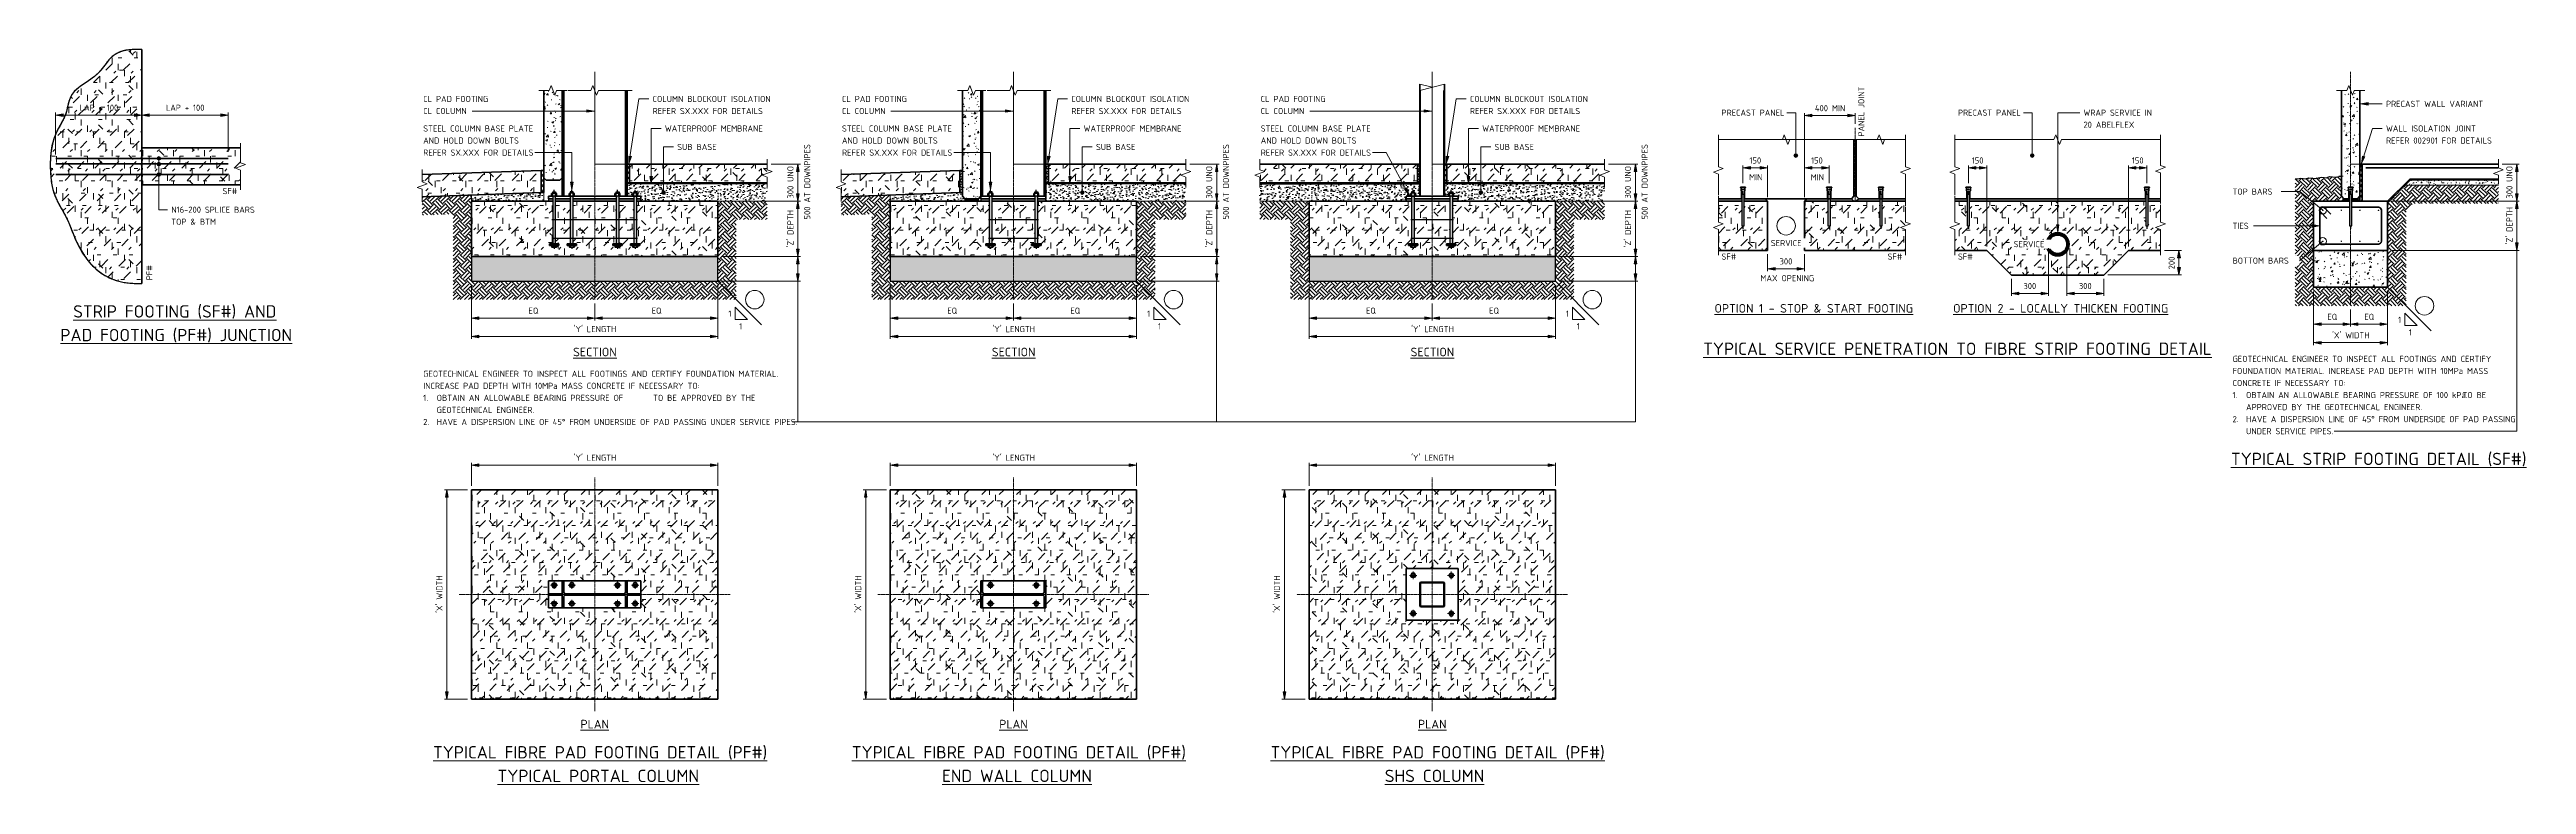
# Model space of a CAD drawing. Header units: millimetres. Extents: x 5742 to 25853, y 396 to 6368.
import ezdxf

# ---------------------------------------------------------------- set-up
doc = ezdxf.new("R2010")
doc.units = ezdxf.units.MM
for name, pattern in [('Centre Half', [10, 2, -1, 6, -1]), ('Dash', [7, 5, -2]), ('Hidden', [4, 3, -1])]:
    doc.linetypes.add(name, pattern=pattern)
for name, color, linetype, lineweight in [('A-000-T_TEXT', 231, 'Continuous', 13), ('A-010-D_DIM', 211, 'Continuous', 13), ('A-010-D_DIM-20', 211, 'Continuous', 13), ('A-010-M_LINE', 90, 'Continuous', 13), ('Z-000-T_TEXT', 131, 'Continuous', 18), ('Z-060-M_DETAIL', 92, 'Continuous', 25), ('Z-200_P_REF_PLANE', 111, 'Dash', 13)]:
    doc.layers.add(name, color=color, linetype=linetype, lineweight=lineweight)
doc.styles.add('ISOCPEUR', font='isocpeur.ttf', dxfattribs={"height": 50})
doc.styles.add('ISOCPEUR_1', font='isocpeur.ttf', dxfattribs={"height": 100})
doc.styles.add('ISOCPEUR_2', font='isocpeur.ttf', dxfattribs={"height": 70})
doc.styles.add('ISOCPEUR_3', font='isocpeur.ttf', dxfattribs={"height": 50})
doc.dimstyles.new('2_5___Arrow', dxfattribs={"dimscale": 304.8, "dimtxt": 49.799059, "dimasz": 0.19685, "dimexe": 0.065617, "dimexo": 0.104987, "dimgap": 0.065617, "dimtad": 1, "dimdec": 0, "dimzin": 0, "dimdsep": 46, "dimtxsty": 'ISOCPEUR', "dimsah": 1, "dimcen": 0.09, "dimadec": 0, "dimazin": 0, "dimtfac": 1, "dimtdec": 4, "dimtix": 1, "dimtmove": 0, "dimatfit": 3, "dimfxl": 1, "dimtvp": 1, "dimtolj": 1, "dimtzin": 0, "dimlwd": 18, "dimlwe": 18, "dimarcsym": 2})
doc.dimstyles.new('2_5___Arrow_1', dxfattribs={"dimscale": 304.8, "dimtxt": 49.799059, "dimasz": 0.19685, "dimexe": 0.065617, "dimexo": 0.104987, "dimgap": 0.065617, "dimtad": 1, "dimdec": 0, "dimzin": 0, "dimdsep": 46, "dimtxsty": 'ISOCPEUR', "dimsah": 1, "dimcen": 0.09, "dimadec": 0, "dimazin": 0, "dimtfac": 1, "dimtdec": 4, "dimtix": 1, "dimtmove": 2, "dimatfit": 3, "dimfxl": 1, "dimtvp": 1, "dimtolj": 1, "dimtzin": 0, "dimlwd": 18, "dimlwe": 18, "dimarcsym": 2})
doc.dimstyles.new('2_5___Arrow_2', dxfattribs={"dimscale": 304.8, "dimtxt": 49.799059, "dimasz": 0.19685, "dimexe": 0.065617, "dimexo": 0.104987, "dimgap": 0.065617, "dimtad": 1, "dimdec": 0, "dimzin": 0, "dimdsep": 46, "dimtxsty": 'ISOCPEUR_3', "dimsah": 1, "dimcen": 0.09, "dimadec": 0, "dimazin": 0, "dimtfac": 1, "dimtdec": 4, "dimtix": 1, "dimtmove": 0, "dimatfit": 3, "dimfxl": 1, "dimtvp": 1, "dimtolj": 1, "dimtzin": 0, "dimlwd": 18, "dimlwe": 18, "dimarcsym": 2})
pattern_1 = [(45, (0, 0), (-141.4214, 0), [75, -300]), (45, (100, 100), (-141.4214, 0), [75, -300]), (45, (200, -30), (-141.4214, 0), [25, -200]), (90, (200, 50), (-50, 50), [50, -200]), (315, (200, 100), (0, 282.8427), [50, -300]), (0, (100, 100), (200, 200), [30, -100]), (0, (-150, 200), (200, 200), [30, -200])]
pattern_2 = [(315, (7873.16, 0), (89.80256, 0), [63.5, -63.5]), (315, (7890, 16.84), (89.80256, 0), [63.5, -63.5]), (315, (7906.84, 33.68), (89.80256, 0), [63.5, -63.5]), (45, (7918.065, 33.68), (0, 89.80256), [63.5, -63.5]), (45, (7934.905, 16.84), (0, 89.80256), [63.5, -63.5]), (45, (7951.746, 0), (0, 89.80256), [63.5, -63.5])]
pattern_3 = [(50, (7873.16, 0), (72.87376, -6.37607), [7.62, -83.82]), (355, (7873.16, 0), (-14.097, 76.42244), [6.096, -67.056]), (100.451, (7879.23, -0.53), (58.77696, 70.04687), [6.476, -71.236]), (46.184, (7873.16, 20.32), (108.4314, -16.81745), [11.43, -125.73]), (96.636, (7882.19, 18.92), (94.961, 98.9709), [9.714, -106.854]), (351.184, (7873.16, 20.32), (94.9623, 98.9702), [9.144, -100.584]), (21, (7883.32, 15.24), (60.64565, -40.90654), [7.62, -83.82]), (326, (7883.32, 15.24), (24.72083, 73.67493), [6.096, -67.056]), (71.451, (7888.37, 11.83), (85.3669, 32.76874), [6.476, -71.236]), (37.5, (7873.158, 0), (1.235525, 33.82243), [0.67056, -65.573, 0.67056, -67.401, -67.31]), (37.5, (7873.158, 0), (1.235525, 33.82243), [-134.315, 0.67056, -66.639]), (7.5, (7873.158, 0), (26.72815, 40.07255), [0.67056, -38.141, 0.67056, -64.049, -25.654]), (7.5, (7873.158, 0), (26.72815, 40.07255), [-103.53, 0.67056, -24.983]), (327.5, (7850.5, 0), (54.23632, -2.29212), [0.67056, -24.729, 0.67056, -78.577, -105.156]), (327.5, (7850.5, 0), (54.23632, -2.29212), [-104.648, 0.67056, -104.485]), (317.5, (7840.34, 0), (59.25158, 10.17014), [0.67056, -32.349, 0.67056, -51.958, -74.676]), (317.5, (7840.34, 0), (59.25158, 10.17014), [-85.649, 0.67056, -74.005])]
pattern_4 = [(45, (7873.16, 0), (-141.42136, 0), [75, -300]), (45, (7973.16, 100), (-141.42136, 0), [75, -300]), (45, (8073.16, -30), (-141.42136, 0), [25, -200]), (90, (8073.16, 50), (-50, 50), [50, -200]), (315, (8073.16, 100), (0, 282.8427), [50, -300]), (0, (7973.16, 100), (200, 200), [30, -100]), (0, (7723.16, 200), (200, 200), [30, -200])]
pattern_5 = [(50, (7873.16, 0), (145.7474, -12.7507), [15.24, -167.64]), (355, (7873.16, 0), (-28.194, 152.846), [12.192, -134.112]), (100.451, (7885.3, -1.06), (117.554, 140.0937), [12.952, -142.472]), (46.184, (7873.16, 40.64), (216.8635, -33.634), [22.86, -251.46]), (96.636, (7891.23, 37.84), (189.922, 197.942), [19.428, -213.708]), (351.184, (7873.16, 40.64), (189.9245, 197.9404), [18.288, -201.168]), (21, (7893.48, 30.48), (121.2919, -81.8118), [15.24, -167.64]), (326, (7893.48, 30.48), (49.4422, 147.3507), [12.192, -134.112]), (71.451, (7903.59, 23.66), (170.7338, 65.5375), [12.952, -142.472]), (37.5, (7873.16, 0), (2.47086, 67.64346), [6.706, -125.781, 6.706, -129.438, -134.62]), (37.5, (7873.16, 0), (2.47086, 67.64346), [-268.63, 6.706, -127.914]), (7.5, (7873.16, 0), (53.4554, 80.144), [6.706, -70.917, 6.706, -122.733, -51.308]), (7.5, (7873.16, 0), (53.4554, 80.144), [-207.061, 6.706, -44.602]), (327.5, (7827.844, 0), (108.47233, -4.58285), [6.706, -44.094, 6.706, -151.79, -210.312]), (327.5, (7827.844, 0), (108.47233, -4.58285), [-209.296, 6.706, -203.606]), (317.5, (7807.52, 0), (118.5031, 20.3417), [6.706, -59.334, 6.706, -98.552, -149.352]), (317.5, (7807.52, 0), (118.5031, 20.3417), [-171.298, 6.706, -142.646])]
pattern_6 = [(45, (7873.158, 0), (-21.2132, 21.2132), []), (135, (7873.158, 0), (-21.2132, -21.2132), [])]
pattern_7 = [(45, (18096.58, 0), (-141.4214, 0), [75, -300]), (45, (18196.58, 100), (-141.4214, 0), [75, -300]), (45, (18296.58, -30), (-141.4214, 0), [25, -200]), (90, (18296.584, 50), (-50, 50), [50, -200]), (315, (18296.58, 100), (0, 282.843), [50, -300]), (0, (18196.58, 100), (200, 200), [30, -100]), (0, (17946.58, 200), (200, 200), [30, -200])]
pattern_8 = [(50, (22129.91, 0), (145.7474, -12.7507), [15.24, -167.64]), (355, (22129.91, 0), (-28.194, 152.846), [12.192, -134.112]), (100.451, (22142.06, -1.06), (117.554, 140.0937), [12.952, -142.472]), (46.184, (22129.91, 40.64), (216.8635, -33.634), [22.86, -251.46]), (96.636, (22147.99, 37.84), (189.922, 197.942), [19.428, -213.708]), (351.184, (22129.91, 40.64), (189.9245, 197.94), [18.288, -201.168]), (21, (22150.23, 30.48), (121.2919, -81.8118), [15.24, -167.64]), (326, (22150.23, 30.48), (49.4422, 147.3507), [12.192, -134.112]), (71.451, (22160.34, 23.66), (170.7338, 65.5375), [12.952, -142.472]), (37.5, (22129.914, 0), (2.47086, 67.64346), [6.706, -125.781, 6.706, -129.438, -134.62]), (37.5, (22129.914, 0), (2.47086, 67.64346), [-268.63, 6.706, -127.914]), (7.5, (22129.914, 0), (53.4554, 80.144), [6.706, -70.917, 6.706, -122.733, -51.308]), (7.5, (22129.914, 0), (53.4554, 80.144), [-207.061, 6.706, -44.602]), (327.5, (22084.6, 0), (108.47233, -4.58285), [6.706, -44.094, 6.706, -151.79, -210.312]), (327.5, (22084.6, 0), (108.47233, -4.58285), [-209.296, 6.706, -203.606]), (317.5, (22064.28, 0), (118.5031, 20.3417), [6.706, -59.334, 6.706, -98.552, -149.352]), (317.5, (22064.28, 0), (118.5031, 20.3417), [-171.298, 6.706, -142.646])]

msp = doc.modelspace()

# ---------------------------------------------------------------- texts
at = {"layer": 'A-000-T_TEXT', "color": 7, "lineweight": 18, "char_height": 50, "attachment_point": 1, "rotation": 90, "style": 'ISOCPEUR'}
for s, insert, width in [('PANEL JOINT', (20427.4, 5660.9), 472.996), ('PF#', (6527.9, 4493.1), 145.907)]:
    msp.add_mtext(s, dxfattribs=dict(at, insert=insert, width=width))
at = {"layer": 'A-000-T_TEXT', "color": 7, "lineweight": 18, "attachment_point": 1}
for s, insert, char_height, width, style in [('CL PAD FOOTING', (8776.3, 5990.9), 50, 612.489, 'ISOCPEUR'), ('CL COLUMN ', (8776.3, 5893), 50, 445.738, 'ISOCPEUR'), ('COLUMN BLOCKOUT ISOLATION', (10638.5, 5990.9), 50, 1107.932, 'ISOCPEUR'), ('REFER SX.XXX FOR DETAILS', (10638.5, 5893), 50, 1063.038, 'ISOCPEUR'), ('CL PAD FOOTING', (12176.3, 5990.9), 50, 612.489, 'ISOCPEUR'), ('CL COLUMN ', (12176.3, 5893), 50, 445.738, 'ISOCPEUR'), ('COLUMN BLOCKOUT ISOLATION', (14038.5, 5990.9), 50, 1107.932, 'ISOCPEUR'), ('REFER SX.XXX FOR DETAILS', (14038.5, 5893), 50, 1063.038, 'ISOCPEUR'), ('CL PAD FOOTING', (15576.3, 5990.9), 50, 612.489, 'ISOCPEUR'), ('CL COLUMN ', (15576.3, 5893), 50, 445.738, 'ISOCPEUR'), ('COLUMN BLOCKOUT ISOLATION', (17274.5, 5990.9), 50, 1107.932, 'ISOCPEUR'), ('REFER SX.XXX FOR DETAILS', (17274.5, 5893), 50, 1063.038, 'ISOCPEUR'), ('PRECAST PANEL', (19317.3, 5879.5), 50, 607.679, 'ISOCPEUR'), ('PRECAST PANEL', (21237.3, 5879.5), 50, 607.679, 'ISOCPEUR'), ('WRAP SERVICE IN', (22256.6, 5879.5), 50, 655.78, 'ISOCPEUR'), ('PRECAST WALL VARIANT', (24712.8, 5950.9), 50, 941.181, 'ISOCPEUR'), ('STEEL COLUMN BASE PLATE', (8776.3, 5750.9), 50, 1053.417, 'ISOCPEUR'), ('AND HOLD DOWN BOLTS', (8776.3, 5653), 50, 896.287, 'ISOCPEUR'), ('WATERPROOF MEMBRANE', (10738.5, 5750.9), 50, 928.354, 'ISOCPEUR'), ('STEEL COLUMN BASE PLATE', (12176.3, 5750.9), 50, 1053.417, 'ISOCPEUR'), ('AND HOLD DOWN BOLTS', (12176.3, 5653), 50, 896.287, 'ISOCPEUR'), ('WATERPROOF MEMBRANE', (14138.5, 5750.9), 50, 928.354, 'ISOCPEUR'), ('STEEL COLUMN BASE PLATE', (15576.3, 5750.9), 50, 1053.417, 'ISOCPEUR'), ('AND HOLD DOWN BOLTS', (15576.3, 5653), 50, 896.287, 'ISOCPEUR'), ('WATERPROOF MEMBRANE', (17374.5, 5750.9), 50, 928.354, 'ISOCPEUR'), ('20 ABELFLEX', (22256.6, 5781.6), 50, 497.046, 'ISOCPEUR'), ('WALL ISOLATION JOINT', (24712.8, 5750.9), 50, 854.599, 'ISOCPEUR'), ('REFER 002901 FOR DETAILS', (24712.8, 5653), 50, 1026.16, 'ISOCPEUR'), ('REFER SX.XXX FOR DETAILS', (8776.3, 5555.1), 50, 1063.038, 'ISOCPEUR'), ('SUB BASE', (10838.5, 5600.9), 50, 375.19, 'ISOCPEUR'), ('REFER SX.XXX FOR DETAILS', (12176.3, 5555.1), 50, 1063.038, 'ISOCPEUR'), ('SUB BASE', (14238.5, 5600.9), 50, 375.19, 'ISOCPEUR'), ('REFER SX.XXX FOR DETAILS', (15576.3, 5555.1), 50, 1063.038, 'ISOCPEUR'), ('SUB BASE', (17474.5, 5600.9), 50, 375.19, 'ISOCPEUR'), ('SF# ', (7146.7, 5242.3), 50, 145.907, 'ISOCPEUR'), ('N16-200 SPLICE BARS', (6731.1, 5091.2), 50, 811.308, 'ISOCPEUR'), ('TOP & BTM', (6731.1, 4993.3), 50, 423.291, 'ISOCPEUR'), ('SF#', (19317.3, 4710.2), 50, 145.907, 'ISOCPEUR'), ('SF#', (20666.2, 4710.2), 50, 145.907, 'ISOCPEUR'), ('SF#', (21237.3, 4710.2), 50, 145.907, 'ISOCPEUR'), ('\\LSTRIP FOOTING (SF#) AND', (5934.7, 4289.6), 100, 1928.86, 'ISOCPEUR_1'), ('1', (11253.6, 4246.1), 50, 30.464, 'ISOCPEUR'), ('1', (14653.6, 4246.1), 50, 30.464, 'ISOCPEUR'), ('1', (18053.6, 4246.1), 50, 30.464, 'ISOCPEUR'), ('\\LOPTION 1 - STOP & START FOOTING', (19260.8, 4299.7), 70, 1916.033, 'ISOCPEUR_2'), ('\\LOPTION 2 - LOCALLY THICKEN FOOTING', (21198.2, 4299.7), 70, 2055.527, 'ISOCPEUR_2'), ('\\LPAD FOOTING (PF#) JUNCTION', (5830.2, 4097.8), 100, 2182.193, 'ISOCPEUR_1'), ('1', (11342, 4144), 50, 30.464, 'ISOCPEUR'), ('1', (14742, 4144), 50, 30.464, 'ISOCPEUR'), ('1', (18142, 4144), 50, 30.464, 'ISOCPEUR'), ('1', (24810.3, 4196.1), 50, 30.464, 'ISOCPEUR'), ('1', (24898.7, 4094), 50, 30.464, 'ISOCPEUR'), ('\\LSECTION', (9993.2, 3945), 70, 420.084, 'ISOCPEUR_2'), ('\\LSECTION', (13393.2, 3945), 70, 420.084, 'ISOCPEUR_2'), ('\\LSECTION', (16793.2, 3945), 70, 420.084, 'ISOCPEUR_2'), ('\\LTYPICAL SERVICE PENETRATION TO FIBRE STRIP FOOTING DETAIL', (19168.9, 3986.1), 100, 4829.365, 'ISOCPEUR_1'), ('GEOTECHNICAL ENGINEER TO INSPECT ALL FOOTINGS AND CERTIFY ', (23466.9, 3878.9), 50, 2496.455, 'ISOCPEUR'), ('GEOTECHNICAL ENGINEER TO INSPECT ALL FOOTINGS AND CERTIFY FOUNDATION MATERIAL. ', (8776.3, 3758.1), 50, 3403.965, 'ISOCPEUR'), ('GEOTECHNICAL ENGINEER TO INSPECT ALL FOOTINGS AND CERTIFY FOUNDATION MATERIAL. ', (8776.3, 3758.1), 50, 3403.965, 'ISOCPEUR'), ('INCREASE PAD DEPTH WITH 10MPa MASS CONCRETE IF NECESSARY TO:', (8776.3, 3660.2), 50, 2642.362, 'ISOCPEUR'), ('INCREASE PAD DEPTH WITH 10MPa MASS CONCRETE IF NECESSARY TO:', (8776.3, 3660.2), 50, 2642.362, 'ISOCPEUR'), ('FOUNDATION MATERIAL. INCREASE PAD DEPTH WITH 10MPa MASS ', (23466.9, 3781), 50, 2467.594, 'ISOCPEUR'), ('CONCRETE IF NECESSARY TO:', (23466.9, 3683.2), 50, 1082.278, 'ISOCPEUR'), ('^I', (8776.3, 3464.4), 50, 133.08, 'ISOCPEUR'), ('^I', (8776.3, 3464.4), 50, 133.08, 'ISOCPEUR'), ('1. ', (8776.3, 3562.3), 50, 84.979, 'ISOCPEUR'), ('1. ', (8776.3, 3562.3), 50, 84.979, 'ISOCPEUR'), ('^I', (8846.4, 3562.3), 50, 48.101, 'ISOCPEUR'), ('^I', (8846.4, 3562.3), 50, 48.101, 'ISOCPEUR'), ('OBTAIN AN ALLOWABLE BEARING PRESSURE OF 100 kPa.', (8886.1, 3562.3), 50, 2114.852, 'ISOCPEUR'), ('OBTAIN AN ALLOWABLE BEARING PRESSURE OF 100 kPa.', (8886.1, 3562.3), 50, 2114.852, 'ISOCPEUR'), ('GEOTECHNICAL ENGINEER.', (8886.1, 3464.4), 50, 923.544, 'ISOCPEUR'), ('GEOTECHNICAL ENGINEER.', (8886.1, 3464.4), 50, 923.544, 'ISOCPEUR'), ('^I', (10631, 3562.3), 50, 14.43, 'ISOCPEUR'), ('^I', (10631, 3562.3), 50, 14.43, 'ISOCPEUR'), ('TO BE APPROVED BY THE ', (10642.9, 3562.3), 50, 1006.919, 'ISOCPEUR'), ('TO BE APPROVED BY THE ', (10642.9, 3562.3), 50, 1006.919, 'ISOCPEUR'), ('1.', (23466.9, 3585.3), 50, 133.093, 'ISOCPEUR'), ('APPROVED BY THE GEOTECHNICAL ENGINEER.', (23576.7, 3487.4), 50, 1669.113, 'ISOCPEUR'), ('OBTAIN AN ALLOWABLE BEARING PRESSURE OF 100 kPa.', (23576.7, 3585.3), 50, 2114.852, 'ISOCPEUR'), ('^I', (25321.6, 3585.3), 50, 14.43, 'ISOCPEUR'), ('TO BE ', (25333.5, 3585.3), 50, 261.35, 'ISOCPEUR'), ('2. ', (8776.3, 3366.5), 50, 97.806, 'ISOCPEUR'), ('2. ', (8776.3, 3366.5), 50, 97.806, 'ISOCPEUR'), ('^I', (8857, 3366.5), 50, 35.274, 'ISOCPEUR'), ('^I', (8857, 3366.5), 50, 35.274, 'ISOCPEUR'), ('HAVE A DISPERSION LINE OF 45° FROM UNDERSIDE OF PAD PASSING UNDER SERVICE PIPES. ', (8886.1, 3366.5), 50, 3456.876, 'ISOCPEUR'), ('HAVE A DISPERSION LINE OF 45° FROM UNDERSIDE OF PAD PASSING UNDER SERVICE PIPES. ', (8886.1, 3366.5), 50, 3456.876, 'ISOCPEUR'), ('^I', (11738.3, 3366.5), 50, 3.207, 'ISOCPEUR'), ('^I', (11738.3, 3366.5), 50, 3.207, 'ISOCPEUR'), ('2.', (23466.9, 3389.5), 50, 133.093, 'ISOCPEUR'), ('HAVE A DISPERSION LINE OF 45° FROM UNDERSIDE OF PAD PASSING ', (23576.7, 3389.5), 50, 2563.797, 'ISOCPEUR'), ('UNDER SERVICE PIPES.', (23576.7, 3291.6), 50, 830.548, 'ISOCPEUR'), ('\\LTYPICAL STRIP FOOTING DETAIL (SF#)', (23454.2, 3091.5), 100, 2825.147, 'ISOCPEUR_1'), ('\\LPLAN', (10053.4, 921.6), 70, 274.177, 'ISOCPEUR_2'), ('\\LPLAN', (13453.4, 921.6), 70, 274.177, 'ISOCPEUR_2'), ('\\LPLAN', (16853.4, 921.6), 70, 274.177, 'ISOCPEUR_2'), ('\\LTYPICAL FIBRE PAD FOOTING DETAIL (PF#)', (8856.2, 707.9), 100, 3176.286, 'ISOCPEUR_1'), ('\\LTYPICAL FIBRE PAD FOOTING DETAIL (PF#)', (12256.2, 707.9), 100, 3176.286, 'ISOCPEUR_1'), ('\\LTYPICAL FIBRE PAD FOOTING DETAIL (PF#)', (15656.2, 707.9), 100, 3176.286, 'ISOCPEUR_1'), ('\\LTYPICAL PORTAL COLUMN', (9380, 516.1), 100, 1908.016, 'ISOCPEUR_1'), ('\\LEND WALL COLUMN', (12989.1, 516.1), 100, 1401.35, 'ISOCPEUR_1'), ('\\LSHS COLUMN', (16583.5, 516.1), 100, 928.354, 'ISOCPEUR_1')]:
    msp.add_mtext(s, dxfattribs=dict(at, insert=insert, char_height=char_height, width=width, style=style))

# ---------------------------------------------------------------- blocks, each defined once
blk = doc.blocks.new('NRP_Break Line _v2_ - Section-4121732-S1_901 - TYPICAL FOOTING INTERSECTION DETAILS')
at = {"layer": 'Z-060-M_DETAIL', "lineweight": 18}
for p, q in [((0, 0), (120, 0)), ((180, 0), (300, 0))]:
    blk.add_line(p, q, dxfattribs=at)
blk = doc.blocks.new('NRP_Scabble _v2_ - NRP_Scabble-4121733-S1_901 - TYPICAL FOOTING INTERSECTION DETAILS')
at = {"layer": 'Z-060-M_DETAIL'}
for p, q in [((0, 0), (20, 0)), ((20, 0), (39.5, 3.75)), ((39.5, 3.75), (72, -3.75)), ((72, -3.75), (91.5, 3.75)), ((91.5, 3.75), (130.5, -3.75)), ((150, 0), (169.5, 3.75)), ((169.5, 3.75), (202, -3.75)), ((202, -3.75), (221.5, 3.75)), ((221.5, 3.75), (260.5, -3.75)), ((300, 0), (280, 0)), ((130.5, -3.75), (150, 0)), ((260.5, -3.75), (280, 0))]:
    blk.add_line(p, q, dxfattribs=at)
blk = doc.blocks.new('NRP_Bolt Detailed Section _v2_ - M24-4121727-S1_901 - TYPICAL PAD FOOTING DETAIL _PF__ FIBRE - STEEL COLUMNS')
at = {"layer": 'Z-060-M_DETAIL', "lineweight": 50}
for points in [[(-15, 12), (-15, -12), (-15, -12), (-15, 12)], [(12, -12), (400, -12), (400, 12), (12, 12)]]:
    blk.add_hatch(color=256, dxfattribs=at).paths.add_polyline_path(points)
at = {"layer": 'Z-060-M_DETAIL'}
for p, q in [((-15, 16), (-15, -16)), ((-15, 12), (-15, -12)), ((-15, 12), (-15, 12)), ((0, 21), (-12, 21)), ((0, 11), (-12, 11)), ((400, 12), (12, 12)), ((400, 16), (400, -16)), ((400, -12), (400, 12)), ((403, 21), (421, 21)), ((403, 11), (421, 11)), ((424, -16), (424, 16)), ((436, 12), (424, 12)), ((436, -12), (436, 12)), ((-15, 0), (-27, 0)), ((-15, -12), (-15, -12)), ((0, -11), (-12, -11)), ((0, -21), (-12, -21)), ((12, -12), (400, -12)), ((403, -11), (421, -11)), ((403, -21), (421, -21)), ((424, -12), (436, -12)), ((436, 0), (451, 0))]:
    blk.add_line(p, q, dxfattribs=at)
at = {"layer": 'Z-060-M_DETAIL', "lineweight": 50}
for p, q in [((12, 38), (0, 38)), ((0, 38), (0, -38)), ((12, -38), (12, 38)), ((0, -38), (12, -38))]:
    blk.add_line(p, q, dxfattribs=at)
at = {"layer": 'Z-060-M_DETAIL'}
for centre, radius, start, end in [((-8, 16), 6.19, 120.5102, 239.4898), ((6, 0), 20.2, 148.1145, 211.8855), ((406, 16), 6.19, 120.5102, 239.4898), ((420, 0), 20.2, 148.1145, 211.8855), ((418, 16), 6.19, 300.5102, 59.4898), ((404, 0), 20.2, 328.1145, 31.8855), ((-8, -16), 6.19, 120.5102, 239.4898), ((406, -16), 6.19, 120.5102, 239.4898), ((418, -16), 6.19, 300.5102, 59.4898)]:
    blk.add_arc(centre, radius, start, end, dxfattribs=at)
blk = doc.blocks.new('NRP_Bolt Detailed Section _v2_ - M24-4121729-S1_901 - TYPICAL PAD FOOTING DETAIL _PF__ FIBRE - STEEL COLUMNS')
at = {"layer": 'Z-060-M_DETAIL', "lineweight": 50}
for points in [[(-15, 12), (-15, 12), (-15, -12), (-15, -12)], [(12, 12), (12, -12), (400, -12), (400, 12), (123, 12)]]:
    blk.add_hatch(color=256, dxfattribs=at).paths.add_polyline_path(points)
at = {"layer": 'Z-060-M_DETAIL'}
for p, q in [((-15, 0), (-27, 0)), ((-15, -16), (-15, 16)), ((-15, 12), (-15, 12)), ((-15, 12), (-15, -12)), ((0, 21), (-12, 21)), ((0, 11), (-12, 11)), ((400, 12), (12, 12)), ((400, -16), (400, 16)), ((400, -12), (400, 12)), ((403, 21), (421, 21)), ((403, 11), (421, 11)), ((424, 16), (424, -16)), ((424, 12), (436, 12)), ((436, 12), (436, -12)), ((436, 0), (451, 0)), ((-15, -12), (-15, -12)), ((0, -11), (-12, -11)), ((0, -21), (-12, -21)), ((12, -12), (400, -12)), ((403, -11), (421, -11)), ((403, -21), (421, -21)), ((436, -12), (424, -12))]:
    blk.add_line(p, q, dxfattribs=at)
at = {"layer": 'Z-060-M_DETAIL', "lineweight": 50}
for p, q in [((0, 38), (0, -38)), ((12, 38), (0, 38)), ((12, -38), (12, 38)), ((0, -38), (12, -38))]:
    blk.add_line(p, q, dxfattribs=at)
at = {"layer": 'Z-060-M_DETAIL'}
for centre, radius, start, end in [((-8, 16), 6.19, 120.5102, 239.4898), ((6, 0), 20.2, 148.1145, 211.8855), ((406, 16), 6.19, 120.5102, 239.4898), ((420, 0), 20.2, 148.1145, 211.8855), ((418, 16), 6.19, 300.5102, 59.4898), ((404, 0), 20.2, 328.1145, 31.8855), ((-8, -16), 6.19, 120.5102, 239.4898), ((406, -16), 6.19, 120.5102, 239.4898), ((418, -16), 6.19, 300.5102, 59.4898)]:
    blk.add_arc(centre, radius, start, end, dxfattribs=at)
blk = doc.blocks.new('NRP_Break Line _v2_ - Section-3988991-S1_901 - TYPICAL PAD FOOTING DETAIL _PF__ FIBRE - STEEL COLUMNS')
at = {"layer": 'Z-060-M_DETAIL', "lineweight": 18}
for p, q in [((50, 0), (234, 0)), ((294, 0), (528, 0))]:
    blk.add_line(p, q, dxfattribs=at)
blk = doc.blocks.new('NRP_Break Line _v2_ - Section-3989051-S1_901 - TYPICAL PAD FOOTING DETAIL _PF__ FIBRE - STEEL COLUMNS')
at = {"layer": 'Z-060-M_DETAIL', "lineweight": 18}
for p, q in [((0, 0), (45, 0)), ((105, 0), (150, 0))]:
    blk.add_line(p, q, dxfattribs=at)
blk = doc.blocks.new('NRP_Break Line _v2_ - Section-4121731-S1_901 - TYPICAL PAD FOOTING DETAIL _PF__ FIBRE - STEEL COLUMNS')
at = {"layer": 'Z-060-M_DETAIL', "lineweight": 18}
for p, q in [((0, 0), (60, 0)), ((120, 0), (180, 0))]:
    blk.add_line(p, q, dxfattribs=at)
blk = doc.blocks.new('NRP_Bolt Detailed Plan _v2_ - M24-1017943-S1_901 - TYPICAL PAD FOOTING DETAIL _PF__ FIBRE - STEEL COLUMNS')
at = {"layer": 'Z-060-M_DETAIL', "lineweight": 13}
for p, q in [((-30, 0), (0, 0)), ((0, 0), (0, 30)), ((30, 0), (0, 0)), ((0, 0), (0, -30))]:
    blk.add_line(p, q, dxfattribs=at)
at = {"layer": 'Z-060-M_DETAIL'}
for p, q in [((-10, 18), (-21, 0)), ((10, 18), (-10, 18)), ((21, 0), (10, 18)), ((21, 0), (10, -18)), ((-10, -18), (-21, 0)), ((10, -18), (-10, -18))]:
    blk.add_line(p, q, dxfattribs=at)
blk.add_circle((0, 0), 12, dxfattribs=at)
blk = doc.blocks.new('NRP_Bolt Detailed Plan _v2_ - M24-3988882-S1_901 - TYPICAL PAD FOOTING DETAIL _PF__ FIBRE - STEEL COLUMNS')
at = {"layer": 'Z-060-M_DETAIL'}
for p, q in [((-10, 18), (-21, 0)), ((-10, -18), (-21, 0)), ((10, 18), (-10, 18)), ((21, 0), (10, 18)), ((10, -18), (-10, -18)), ((21, 0), (10, -18))]:
    blk.add_line(p, q, dxfattribs=at)
at = {"layer": 'Z-060-M_DETAIL', "lineweight": 13}
for p, q in [((0, 0), (0, 30)), ((-30, 0), (0, 0)), ((0, 0), (0, -30)), ((30, 0), (0, 0))]:
    blk.add_line(p, q, dxfattribs=at)
at = {"layer": 'Z-060-M_DETAIL'}
blk.add_circle((0, 0), 12, dxfattribs=at)
blk = doc.blocks.new('NRP_Break Line _v2_ - Rectangular-3988763-S1_901 - TYPICAL PAD FOOTING DETAIL _PF__ FIBRE - STEEL COLUMNS')
at = {"layer": 'Z-060-M_DETAIL', "lineweight": 18}
for p, q in [((0, 0), (200, 50)), ((0, 50), (100, 25))]:
    blk.add_line(p, q, dxfattribs=at)
at = {"layer": 'Z-060-M_DETAIL', "lineweight": 35}
for p, q in [((0, 50), (0, 0)), ((200, 50), (200, 0))]:
    blk.add_line(p, q, dxfattribs=at)
blk = doc.blocks.new('NRP_Break Line _v2_ - Section-4121780-S1_901 - TYPICAL SERVICE PENETRATION AT STRIP FOOTING')
at = {"layer": 'Z-060-M_DETAIL', "lineweight": 18}
for p, q in [((0, 0), (520, 0)), ((580, 0), (1070, 0))]:
    blk.add_line(p, q, dxfattribs=at)
blk = doc.blocks.new('FE1 - FE20095 SECTION-4121289-S1_901 - TYPICAL SERVICE PENETRATION AT STRIP FOOTING')
at = {"layer": 'Z-060-M_DETAIL', "lineweight": 35}
blk.add_hatch(color=256, dxfattribs=at).paths.add_polyline_path([(0, -69), (-2, -69), (-3, -70), (-4, -71), (-5, -72), (-6, -73), (-6, -75), (-6, -77), (-5, -78), (-4, -79), (-3, -80), (-2, -81), (0, -81), (2, -81), (3, -80), (4, -79), (5, -78), (6, -77), (6, -75), (6, -73), (5, -72), (4, -71), (3, -70), (2, -69)])
for p, q in [((13, 0), (10, 0)), ((13, -61), (13, 0)), ((-16, -85), (-21, -90)), ((-21, -90), (-21, -95)), ((-21, -95), (21, -95)), ((-13, -62), (-16, -65)), ((-16, -65), (-16, -85)), ((-10, 0), (-13, 0)), ((-13, 0), (-13, -62)), ((16, -65), (13, -61)), ((16, -85), (16, -65)), ((21, -90), (16, -85)), ((21, -95), (21, -90))]:
    blk.add_line(p, q, dxfattribs=at)
at = {"layer": 'Z-060-M_DETAIL', "lineweight": 18}
for start, end in [(360, 180), (180, 360)]:
    blk.add_arc((0, -75), 6, start, end, dxfattribs=at)
blk = doc.blocks.new('NRP_Bolt Detailed Section _v2_ - M20-4121778-S1_901 - TYPICAL SERVICE PENETRATION AT STRIP FOOTING')
at = {"layer": 'Z-060-M_DETAIL'}
blk.add_hatch(color=256, dxfattribs=at).paths.add_polyline_path([(255, -10), (255, 10), (0, 10), (0, -10), (242, -10)])
for p, q in [((0, 0), (-25, 0)), ((255, 10), (0, 10)), ((0, 10), (0, -10)), ((255, -10), (255, 10)), ((0, -10), (255, -10)), ((255, 0), (280, 0))]:
    blk.add_line(p, q, dxfattribs=at)
blk = doc.blocks.new('FE1 - FE20095 SECTION-4121781-S1_901 - TYPICAL SERVICE PENETRATION AT STRIP FOOTING')
at = {"layer": 'Z-060-M_DETAIL', "lineweight": 18}
blk.add_hatch(color=256, dxfattribs=at).paths.add_polyline_path([(0, 69), (2, 69), (3, 70), (4, 71), (5, 72), (6, 73), (6, 75), (6, 77), (5, 78), (4, 79), (3, 80), (2, 81), (0, 81), (-2, 81), (-3, 80), (-4, 79), (-5, 78), (-6, 77), (-6, 75), (-6, 73), (-5, 72), (-4, 71), (-3, 70), (-2, 69)])
at = {"layer": 'Z-060-M_DETAIL', "lineweight": 35}
for p, q in [((21, 95), (-21, 95)), ((-21, 95), (-21, 90)), ((-21, 90), (-16, 85)), ((-16, 85), (-16, 65)), ((-16, 65), (-13, 62)), ((-13, 62), (-13, 0)), ((-13, 0), (-10, 0)), ((13, 61), (16, 65)), ((13, 0), (13, 61)), ((16, 85), (21, 90)), ((16, 65), (16, 85)), ((21, 90), (21, 95)), ((10, 0), (13, 0))]:
    blk.add_line(p, q, dxfattribs=at)
at = {"layer": 'Z-060-M_DETAIL', "lineweight": 18}
for start, end in [(0, 180), (180, 0)]:
    blk.add_arc((0, 75), 6, start, end, dxfattribs=at)
blk = doc.blocks.new('NRP_Bolt Detailed Section _v2_ - M20-4121782-S1_901 - TYPICAL SERVICE PENETRATION AT STRIP FOOTING')
at = {"layer": 'Z-060-M_DETAIL'}
blk.add_hatch(color=256, dxfattribs=at).paths.add_polyline_path([(255, -10), (255, 10), (0, 10), (0, -10), (242, -10)])
for p, q in [((0, 0), (-25, 0)), ((255, 10), (0, 10)), ((0, 10), (0, -10)), ((255, -10), (255, 10)), ((255, 0), (280, 0)), ((0, -10), (255, -10))]:
    blk.add_line(p, q, dxfattribs=at)
blk = doc.blocks.new('NRP_Break Line _v2_ - Section-4121784-S1_901 - TYPICAL SERVICE PENETRATION AT STRIP FOOTING')
at = {"layer": 'Z-060-M_DETAIL', "lineweight": 18}
for p, q in [((50, 0), (170, 0)), ((230, 0), (400, 0))]:
    blk.add_line(p, q, dxfattribs=at)
blk = doc.blocks.new('NRP_Break Line _v2_ - Section-4121785-S1_901 - TYPICAL SERVICE PENETRATION AT STRIP FOOTING')
at = {"layer": 'Z-060-M_DETAIL', "lineweight": 18}
for p, q in [((50, 0), (220, 0)), ((280, 0), (500, 0))]:
    blk.add_line(p, q, dxfattribs=at)
blk = doc.blocks.new('NRP_Break Line _v2_ - Section-V1-S1_901 - TYPICAL SERVICE PENETRATION AT STRIP FOOTING')
at = {"layer": 'Z-060-M_DETAIL', "lineweight": 18}
for p, q in [((0, 0), (170, 0)), ((230, 0), (400, 0))]:
    blk.add_line(p, q, dxfattribs=at)
blk = doc.blocks.new('NRP_Break Line _v2_ - Section-V2-S1_901 - TYPICAL SERVICE PENETRATION AT STRIP FOOTING')
at = {"layer": 'Z-060-M_DETAIL', "lineweight": 18}
for p, q in [((0, 0), (220, 0)), ((280, 0), (500, 0))]:
    blk.add_line(p, q, dxfattribs=at)
blk = doc.blocks.new('NRP_Break Line _v2_ - Section-4121786-S1_901 - TYPICAL SERVICE PENETRATION AT STRIP FOOTING')
at = {"layer": 'Z-060-M_DETAIL', "lineweight": 18}
for p, q in [((0, 0), (805, 0)), ((865, 0), (1670, 0))]:
    blk.add_line(p, q, dxfattribs=at)
blk = doc.blocks.new('NRP_Break Line _v2_ - Section-V3-S1_901 - TYPICAL SERVICE PENETRATION AT STRIP FOOTING')
at = {"layer": 'Z-060-M_DETAIL', "lineweight": 18}
for p, q in [((30, 0), (170, 0)), ((230, 0), (400, 0))]:
    blk.add_line(p, q, dxfattribs=at)
blk = doc.blocks.new('NRP_Break Line _v2_ - Section-4121787-S1_901 - TYPICAL SERVICE PENETRATION AT STRIP FOOTING')
at = {"layer": 'Z-060-M_DETAIL', "lineweight": 18}
for p, q in [((0, 0), (210, 0)), ((270, 0), (480, 0))]:
    blk.add_line(p, q, dxfattribs=at)
blk = doc.blocks.new('NRP_Reinf Beam Tie Closed _v2_ - NRP_Reinf Beam Tie Closed BN-4121762-S1_901 - TYPICAL STRIP FOOTING DETAIL _SF__ - PRECAST')
at = {"layer": 'Z-060-M_DETAIL', "lineweight": 13}
for points in [[(-326, -80), (-324, -80), (-323, -79), (-322, -78), (-321, -77), (-320, -76), (-320, -74), (-320, -72), (-321, -71), (-322, -70), (-323, -69), (-324, -68), (-326, -68), (-328, -68), (-329, -69), (-330, -70), (-331, -71), (-332, -72), (-332, -74), (-332, -76), (-331, -77), (-330, -78), (-329, -79), (-328, -80)], [(-175, -80), (-174, -80), (-172, -79), (-171, -78), (-170, -77), (-170, -76), (-169, -74), (-170, -72), (-170, -71), (-171, -70), (-172, -69), (-174, -68), (-175, -68), (-177, -68), (-178, -69), (-180, -70), (-181, -71), (-181, -72), (-181, -74), (-181, -76), (-181, -77), (-180, -78), (-178, -79), (-177, -80)], [(-25, -80), (-23, -80), (-22, -79), (-20, -78), (-19, -77), (-19, -76), (-19, -74), (-19, -72), (-19, -71), (-20, -70), (-22, -69), (-23, -68), (-25, -68), (-26, -68), (-28, -69), (-29, -70), (-30, -71), (-30, -72), (-31, -74), (-30, -76), (-30, -77), (-29, -78), (-28, -79), (-26, -80)], [(126, -80), (128, -80), (129, -79), (130, -78), (131, -77), (132, -76), (132, -74), (132, -72), (131, -71), (130, -70), (129, -69), (128, -68), (126, -68), (124, -68), (123, -69), (122, -70), (121, -71), (120, -72), (120, -74), (120, -76), (121, -77), (122, -78), (123, -79), (124, -80)], [(-326, -332), (-324, -332), (-323, -331), (-322, -330), (-321, -329), (-320, -328), (-320, -326), (-320, -324), (-321, -323), (-322, -322), (-323, -321), (-324, -320), (-326, -320), (-328, -320), (-329, -321), (-330, -322), (-331, -323), (-332, -324), (-332, -326), (-332, -328), (-331, -329), (-330, -330), (-329, -331), (-328, -332)], [(-175, -332), (-174, -332), (-172, -331), (-171, -330), (-170, -329), (-170, -328), (-169, -326), (-170, -324), (-170, -323), (-171, -322), (-172, -321), (-174, -320), (-175, -320), (-177, -320), (-178, -321), (-180, -322), (-181, -323), (-181, -324), (-181, -326), (-181, -328), (-181, -329), (-180, -330), (-178, -331), (-177, -332)], [(-25, -332), (-23, -332), (-22, -331), (-20, -330), (-19, -329), (-19, -328), (-19, -326), (-19, -324), (-19, -323), (-20, -322), (-22, -321), (-23, -320), (-25, -320), (-26, -320), (-28, -321), (-29, -322), (-30, -323), (-30, -324), (-31, -326), (-30, -328), (-30, -329), (-29, -330), (-28, -331), (-26, -332)], [(126, -332), (128, -332), (129, -331), (130, -330), (131, -329), (132, -328), (132, -326), (132, -324), (131, -323), (130, -322), (129, -321), (128, -320), (126, -320), (124, -320), (123, -321), (122, -322), (121, -323), (120, -324), (120, -326), (120, -328), (121, -329), (122, -330), (123, -331), (124, -332)]]:
    blk.add_hatch(color=256, dxfattribs=at).paths.add_polyline_path(points)
blk = doc.blocks.new('NRP_Reinf Tie Closed _v2_ - NRP_Reinf Tie Closed-4121777-S1_901 - TYPICAL STRIP FOOTING DETAIL _SF__ - PRECAST')
at = {"layer": 'Z-060-M_DETAIL', "lineweight": 35}
for p, q in [((-251, -113), (-251, 139)), ((-244, 122), (-195, 72)), ((-227, 163), (-11, 163)), ((-210, 156), (-161, 106)), ((9, 163), (225, 163)), ((249, 139), (249, -113)), ((225, -137), (-227, -137))]:
    blk.add_line(p, q, dxfattribs=at)
for centre, start, end in [((-227, 139), 45, 225), ((225, 139), 360, 90), ((-227, -113), 180, 270), ((225, -113), 270, 0)]:
    blk.add_arc(centre, 24, start, end, dxfattribs=at)
blk = doc.blocks.new('NRP_Scabble _v2_ - NRP_Scabble-4121749-S1_901 - TYPICAL STRIP FOOTING DETAIL _SF__ - PRECAST')
at = {"layer": 'Z-060-M_DETAIL'}
for p, q in [((0, 0), (20, 0)), ((20, 0), (45, 4)), ((45, 4), (87, -4)), ((87, -4), (112, 4)), ((112, 4), (163, -4)), ((188, 0), (213, 4)), ((213, 4), (255, -4)), ((255, -4), (280, 4)), ((280, 4), (330, -4)), ((376, 0), (356, 0)), ((163, -4), (188, 0)), ((330, -4), (356, 0))]:
    blk.add_line(p, q, dxfattribs=at)
blk = doc.blocks.new('NRP_Break Line _v2_ - Section-4121748-S1_901 - TYPICAL STRIP FOOTING DETAIL _SF__ - PRECAST')
at = {"layer": 'Z-060-M_DETAIL', "lineweight": 18}
for p, q in [((0, 0), (30, 0)), ((90, 0), (120, 0))]:
    blk.add_line(p, q, dxfattribs=at)
blk = doc.blocks.new('NRP_Break Line _v2_ - Section-3989051-S1_901 - TYPICAL STRIP FOOTING DETAIL _SF__ - PRECAST')
at = {"layer": 'Z-060-M_DETAIL', "lineweight": 18}
for p, q in [((0, 0), (45, 0)), ((105, 0), (150, 0))]:
    blk.add_line(p, q, dxfattribs=at)
blk = doc.blocks.new('FE1 - FE20095 SECTION-4121289-S1_901 - TYPICAL STRIP FOOTING DETAIL _SF__ - PRECAST')
at = {"layer": 'Z-060-M_DETAIL', "lineweight": 35}
blk.add_hatch(color=256, dxfattribs=at).paths.add_polyline_path([(0, -69), (-2, -69), (-3, -70), (-4, -71), (-5, -72), (-6, -73), (-6, -75), (-6, -77), (-5, -78), (-4, -79), (-3, -80), (-2, -81), (0, -81), (2, -81), (3, -80), (4, -79), (5, -78), (6, -77), (6, -75), (6, -73), (5, -72), (4, -71), (3, -70), (2, -69)])
for p, q in [((13, 0), (10, 0)), ((13, -61), (13, 0)), ((-16, -85), (-21, -90)), ((-21, -90), (-21, -95)), ((-21, -95), (21, -95)), ((-13, -62), (-16, -65)), ((-16, -65), (-16, -85)), ((-10, 0), (-13, 0)), ((-13, 0), (-13, -62)), ((16, -65), (13, -61)), ((16, -85), (16, -65)), ((21, -90), (16, -85)), ((21, -95), (21, -90))]:
    blk.add_line(p, q, dxfattribs=at)
at = {"layer": 'Z-060-M_DETAIL', "lineweight": 18}
for start, end in [(360, 180), (180, 360)]:
    blk.add_arc((0, -75), 6, start, end, dxfattribs=at)
blk = doc.blocks.new('NRP_Bolt Detailed Section _v2_ - M20-4121778-S1_901 - TYPICAL STRIP FOOTING DETAIL _SF__ - PRECAST')
at = {"layer": 'Z-060-M_DETAIL'}
blk.add_hatch(color=256, dxfattribs=at).paths.add_polyline_path([(255, -10), (255, 10), (0, 10), (0, -10), (75, -10)])
for p, q in [((0, 0), (-25, 0)), ((255, 10), (0, 10)), ((0, 10), (0, -10)), ((255, -10), (255, 10)), ((0, -10), (255, -10)), ((255, 0), (280, 0))]:
    blk.add_line(p, q, dxfattribs=at)
blk = doc.blocks.new('DIMBLOCK1-S1_901 - TYPICAL FOOTING INTERSECTION DETAILS')
at = {"layer": 'A-010-D_DIM-20', "lineweight": 18}
for points in [[(5792, 5835), (5852, 5824), (5852, 5846)], [(6492, 5835), (6432, 5846), (6432, 5824)]]:
    blk.add_hatch(color=256, dxfattribs=at).paths.add_polyline_path(points)
for p, q in [((5792, 5835), (5792, 5855)), ((5852, 5846), (5792, 5835)), ((5792, 5835), (6492, 5835)), ((5792, 5835), (5852, 5824)), ((5792, 5835), (5792, 5515)), ((5852, 5824), (5852, 5846)), ((6492, 5835), (6432, 5846)), ((6432, 5846), (6432, 5824)), ((6432, 5824), (6492, 5835)), ((6492, 5835), (6492, 5845)), ((6492, 5835), (6492, 5815))]:
    blk.add_line(p, q, dxfattribs=at)
at = {"layer": 'A-010-D_DIM-20', "color": 0, "lineweight": 18, "insert": (5987, 5920), "char_height": 50, "width": 373.49, "attachment_point": 1, "line_spacing_factor": 1.149209, "style": 'ISOCPEUR'}
blk.add_mtext('LAP + 100', dxfattribs=at)
blk = doc.blocks.new('DIMBLOCK2-S1_901 - TYPICAL FOOTING INTERSECTION DETAILS')
at = {"layer": 'A-010-D_DIM-20', "lineweight": 18}
for points in [[(6492, 5835), (6552, 5824), (6552, 5846)], [(7192, 5835), (7132, 5846), (7132, 5824)]]:
    blk.add_hatch(color=256, dxfattribs=at).paths.add_polyline_path(points)
for p, q in [((6552, 5846), (6492, 5835)), ((6492, 5835), (6492, 5845)), ((6492, 5835), (7192, 5835)), ((6492, 5835), (6552, 5824)), ((6492, 5835), (6492, 5815)), ((6552, 5824), (6552, 5846)), ((7192, 5835), (7132, 5846)), ((7132, 5846), (7132, 5824)), ((7132, 5824), (7192, 5835)), ((7192, 5835), (7192, 5855)), ((7192, 5835), (7192, 5536))]:
    blk.add_line(p, q, dxfattribs=at)
at = {"layer": 'A-010-D_DIM-20', "color": 0, "lineweight": 18, "insert": (6687, 5920), "char_height": 50, "width": 373.49, "attachment_point": 1, "line_spacing_factor": 1.149209, "style": 'ISOCPEUR'}
blk.add_mtext('LAP + 100', dxfattribs=at)
blk = doc.blocks.new('DIMBLOCK3-S1_901 - TYPICAL PAD FOOTING DETAIL _PF__ FIBRE - STEEL COLUMNS')
at = {"layer": 'A-010-D_DIM-20', "lineweight": 18}
for points in [[(11819, 5136), (11808, 5076), (11829, 5076)], [(11819, 4686), (11829, 4746), (11808, 4746)]]:
    blk.add_hatch(color=256, dxfattribs=at).paths.add_polyline_path(points)
for p, q in [((11819, 5136), (11585, 5136)), ((11819, 5136), (11808, 5076)), ((11808, 5076), (11829, 5076)), ((11819, 4686), (11819, 5136)), ((11829, 5076), (11819, 5136)), ((11819, 5136), (11839, 5136)), ((11819, 4686), (11201, 4686)), ((11829, 4746), (11808, 4746)), ((11808, 4746), (11819, 4686)), ((11819, 4686), (11829, 4746)), ((11819, 4686), (11839, 4686))]:
    blk.add_line(p, q, dxfattribs=at)
at = {"layer": 'A-010-D_DIM-20', "color": 0, "lineweight": 18, "insert": (11733, 4760), "char_height": 50, "width": 360.85, "attachment_point": 1, "rotation": 90, "line_spacing_factor": 1.149209, "style": 'ISOCPEUR'}
blk.add_mtext("'Z' DEPTH", dxfattribs=at)
blk = doc.blocks.new('DIMBLOCK4-S1_901 - TYPICAL PAD FOOTING DETAIL _PF__ FIBRE - STEEL COLUMNS')
at = {"layer": 'A-010-D_DIM-20', "lineweight": 18}
for points in [[(8969, 2790), (8958, 2730), (8979, 2730)], [(8969, 1090), (8979, 1150), (8958, 1150)]]:
    blk.add_hatch(color=256, dxfattribs=at).paths.add_polyline_path(points)
for p, q in [((8969, 2790), (8949, 2790)), ((8969, 2790), (8958, 2730)), ((8958, 2730), (8979, 2730)), ((8969, 1090), (8969, 2790)), ((8979, 2730), (8969, 2790)), ((8969, 2790), (9137, 2790)), ((8969, 1090), (8949, 1090)), ((8979, 1150), (8958, 1150)), ((8958, 1150), (8969, 1090)), ((8969, 1090), (8979, 1150)), ((8969, 1090), (9137, 1090))]:
    blk.add_line(p, q, dxfattribs=at)
at = {"layer": 'A-010-D_DIM-20', "color": 0, "lineweight": 18, "insert": (8883, 1791), "char_height": 50, "width": 359.7, "attachment_point": 1, "rotation": 90, "line_spacing_factor": 1.149209, "style": 'ISOCPEUR'}
blk.add_mtext("'X' WIDTH", dxfattribs=at)
blk = doc.blocks.new('DIMBLOCK5-S1_901 - TYPICAL PAD FOOTING DETAIL _PF__ FIBRE - STEEL COLUMNS')
at = {"layer": 'A-010-D_DIM-20', "lineweight": 18}
for points in [[(9169, 2990), (9229, 2980), (9229, 3001)], [(11169, 2990), (11109, 3001), (11109, 2980)]]:
    blk.add_hatch(color=256, dxfattribs=at).paths.add_polyline_path(points)
for p, q in [((9169, 2990), (9169, 3010)), ((9229, 3001), (9169, 2990)), ((9169, 2990), (11169, 2990)), ((9169, 2990), (9229, 2980)), ((9169, 2990), (9169, 2822)), ((9229, 2980), (9229, 3001)), ((11169, 2990), (11109, 3001)), ((11109, 3001), (11109, 2980)), ((11109, 2980), (11169, 2990)), ((11169, 2990), (11169, 3010)), ((11169, 2990), (11169, 2822))]:
    blk.add_line(p, q, dxfattribs=at)
at = {"layer": 'A-010-D_DIM-20', "color": 0, "lineweight": 18, "insert": (9998, 3076), "char_height": 50, "width": 409.12, "attachment_point": 1, "line_spacing_factor": 1.149209, "style": 'ISOCPEUR'}
blk.add_mtext("'Y' LENGTH", dxfattribs=at)
blk = doc.blocks.new('DIMBLOCK6-S1_901 - TYPICAL PAD FOOTING DETAIL _PF__ FIBRE - STEEL COLUMNS')
at = {"layer": 'A-010-D_DIM-20', "lineweight": 18}
for points in [[(11819, 4686), (11808, 4626), (11829, 4626)], [(11819, 4486), (11829, 4546), (11808, 4546)]]:
    blk.add_hatch(color=256, dxfattribs=at).paths.add_polyline_path(points)
for p, q in [((11819, 4686), (11201, 4686)), ((11819, 4686), (11808, 4626)), ((11808, 4626), (11829, 4626)), ((11819, 4486), (11819, 4686)), ((11829, 4626), (11819, 4686)), ((11819, 4686), (11839, 4686)), ((11819, 4486), (11201, 4486)), ((11829, 4546), (11808, 4546)), ((11808, 4546), (11819, 4486)), ((11819, 4486), (11829, 4546)), ((11819, 4486), (11839, 4486))]:
    blk.add_line(p, q, dxfattribs=at)
blk = doc.blocks.new('DIMBLOCK7-S1_901 - TYPICAL PAD FOOTING DETAIL _PF__ FIBRE - STEEL COLUMNS')
at = {"layer": 'A-010-D_DIM-20', "lineweight": 18}
for points in [[(9169, 4036), (9229, 4025), (9229, 4046)], [(11169, 4036), (11109, 4046), (11109, 4025)]]:
    blk.add_hatch(color=256, dxfattribs=at).paths.add_polyline_path(points)
for p, q in [((9169, 4036), (9169, 4454)), ((11169, 4036), (11169, 4454)), ((9229, 4046), (9169, 4036)), ((9169, 4036), (11169, 4036)), ((9169, 4036), (9229, 4025)), ((9169, 4036), (9169, 4016)), ((9229, 4025), (9229, 4046)), ((11169, 4036), (11109, 4046)), ((11109, 4046), (11109, 4025)), ((11109, 4025), (11169, 4036)), ((11169, 4036), (11169, 4016))]:
    blk.add_line(p, q, dxfattribs=at)
at = {"layer": 'A-010-D_DIM-20', "color": 0, "lineweight": 18, "insert": (9998, 4121), "char_height": 50, "width": 409.12, "attachment_point": 1, "line_spacing_factor": 1.149209, "style": 'ISOCPEUR'}
blk.add_mtext("'Y' LENGTH", dxfattribs=at)
blk = doc.blocks.new('DIMBLOCK8-S1_901 - TYPICAL PAD FOOTING DETAIL _PF__ FIBRE - STEEL COLUMNS')
at = {"layer": 'A-010-D_DIM-20', "lineweight": 18}
for points in [[(9169, 4186), (9229, 4175), (9229, 4196)], [(10169, 4186), (10109, 4196), (10109, 4175)], [(10169, 4186), (10229, 4175), (10229, 4196)]]:
    blk.add_hatch(color=256, dxfattribs=at).paths.add_polyline_path(points)
for p, q in [((9169, 4186), (9169, 4454)), ((10169, 4186), (10169, 4304)), ((9229, 4196), (9169, 4186)), ((9169, 4186), (10169, 4186)), ((9169, 4186), (9229, 4175)), ((9169, 4186), (9169, 4166)), ((9229, 4175), (9229, 4196)), ((10169, 4186), (10109, 4196)), ((10109, 4196), (10109, 4175)), ((10109, 4175), (10169, 4186)), ((10229, 4196), (10169, 4186)), ((10169, 4186), (10229, 4175)), ((10169, 4186), (10169, 4166)), ((10229, 4175), (10229, 4196))]:
    blk.add_line(p, q, dxfattribs=at)
at = {"layer": 'A-010-D_DIM-20', "color": 0, "lineweight": 18, "insert": (9631, 4271), "char_height": 50, "width": 90.79, "attachment_point": 1, "line_spacing_factor": 1.149209, "style": 'ISOCPEUR'}
blk.add_mtext('EQ', dxfattribs=at)
blk = doc.blocks.new('DIMBLOCK9-S1_901 - TYPICAL PAD FOOTING DETAIL _PF__ FIBRE - STEEL COLUMNS')
at = {"layer": 'A-010-D_DIM-20', "lineweight": 18}
for points in [[(10169, 4186), (10109, 4196), (10109, 4175)], [(10169, 4186), (10229, 4175), (10229, 4196)], [(11169, 4186), (11109, 4196), (11109, 4175)]]:
    blk.add_hatch(color=256, dxfattribs=at).paths.add_polyline_path(points)
for p, q in [((11169, 4186), (11169, 4454)), ((10169, 4186), (10169, 4304)), ((10169, 4186), (10109, 4196)), ((10109, 4196), (10109, 4175)), ((10109, 4175), (10169, 4186)), ((10229, 4196), (10169, 4186)), ((10169, 4186), (11169, 4186)), ((10169, 4186), (10229, 4175)), ((10169, 4186), (10169, 4166)), ((10229, 4175), (10229, 4196)), ((11169, 4186), (11109, 4196)), ((11109, 4196), (11109, 4175)), ((11109, 4175), (11169, 4186)), ((11169, 4186), (11169, 4166))]:
    blk.add_line(p, q, dxfattribs=at)
at = {"layer": 'A-010-D_DIM-20', "color": 0, "lineweight": 18, "insert": (10631, 4271), "char_height": 50, "width": 90.79, "attachment_point": 1, "line_spacing_factor": 1.149209, "style": 'ISOCPEUR'}
blk.add_mtext('EQ', dxfattribs=at)
blk = doc.blocks.new('DIMBLOCK10-S1_901 - TYPICAL PAD FOOTING DETAIL _PF__ FIBRE - STEEL COLUMNS')
at = {"layer": 'A-010-D_DIM-20', "lineweight": 18}
for points in [[(15219, 5136), (15208, 5076), (15229, 5076)], [(15219, 4686), (15229, 4746), (15208, 4746)]]:
    blk.add_hatch(color=256, dxfattribs=at).paths.add_polyline_path(points)
for p, q in [((15219, 5136), (14985, 5136)), ((15219, 5136), (15208, 5076)), ((15208, 5076), (15229, 5076)), ((15219, 4686), (15219, 5136)), ((15229, 5076), (15219, 5136)), ((15219, 5136), (15239, 5136)), ((15219, 4686), (14601, 4686)), ((15229, 4746), (15208, 4746)), ((15208, 4746), (15219, 4686)), ((15219, 4686), (15229, 4746)), ((15219, 4686), (15239, 4686))]:
    blk.add_line(p, q, dxfattribs=at)
at = {"layer": 'A-010-D_DIM-20', "color": 0, "lineweight": 18, "insert": (15133, 4760), "char_height": 50, "width": 360.85, "attachment_point": 1, "rotation": 90, "line_spacing_factor": 1.149209, "style": 'ISOCPEUR'}
blk.add_mtext("'Z' DEPTH", dxfattribs=at)
blk = doc.blocks.new('DIMBLOCK11-S1_901 - TYPICAL PAD FOOTING DETAIL _PF__ FIBRE - STEEL COLUMNS')
at = {"layer": 'A-010-D_DIM-20', "lineweight": 18}
for points in [[(15219, 4686), (15208, 4626), (15229, 4626)], [(15219, 4486), (15229, 4546), (15208, 4546)]]:
    blk.add_hatch(color=256, dxfattribs=at).paths.add_polyline_path(points)
for p, q in [((15219, 4686), (14601, 4686)), ((15219, 4686), (15208, 4626)), ((15208, 4626), (15229, 4626)), ((15219, 4486), (15219, 4686)), ((15229, 4626), (15219, 4686)), ((15219, 4686), (15239, 4686)), ((15219, 4486), (14601, 4486)), ((15229, 4546), (15208, 4546)), ((15208, 4546), (15219, 4486)), ((15219, 4486), (15229, 4546)), ((15219, 4486), (15239, 4486))]:
    blk.add_line(p, q, dxfattribs=at)
blk = doc.blocks.new('DIMBLOCK12-S1_901 - TYPICAL PAD FOOTING DETAIL _PF__ FIBRE - STEEL COLUMNS')
at = {"layer": 'A-010-D_DIM-20', "lineweight": 18}
for points in [[(12569, 4036), (12629, 4025), (12629, 4046)], [(14569, 4036), (14509, 4046), (14509, 4025)]]:
    blk.add_hatch(color=256, dxfattribs=at).paths.add_polyline_path(points)
for p, q in [((12569, 4036), (12569, 4454)), ((14569, 4036), (14569, 4454)), ((12629, 4046), (12569, 4036)), ((12569, 4036), (14569, 4036)), ((12569, 4036), (12629, 4025)), ((12569, 4036), (12569, 4016)), ((12629, 4025), (12629, 4046)), ((14569, 4036), (14509, 4046)), ((14509, 4046), (14509, 4025)), ((14509, 4025), (14569, 4036)), ((14569, 4036), (14569, 4016))]:
    blk.add_line(p, q, dxfattribs=at)
at = {"layer": 'A-010-D_DIM-20', "color": 0, "lineweight": 18, "insert": (13398, 4121), "char_height": 50, "width": 409.12, "attachment_point": 1, "line_spacing_factor": 1.149209, "style": 'ISOCPEUR'}
blk.add_mtext("'Y' LENGTH", dxfattribs=at)
blk = doc.blocks.new('DIMBLOCK13-S1_901 - TYPICAL PAD FOOTING DETAIL _PF__ FIBRE - STEEL COLUMNS')
at = {"layer": 'A-010-D_DIM-20', "lineweight": 18}
for points in [[(12569, 4186), (12629, 4175), (12629, 4196)], [(13569, 4186), (13509, 4196), (13509, 4175)], [(13569, 4186), (13629, 4175), (13629, 4196)]]:
    blk.add_hatch(color=256, dxfattribs=at).paths.add_polyline_path(points)
for p, q in [((12569, 4186), (12569, 4454)), ((13569, 4186), (13569, 4304)), ((12629, 4196), (12569, 4186)), ((12569, 4186), (13569, 4186)), ((12569, 4186), (12629, 4175)), ((12569, 4186), (12569, 4166)), ((12629, 4175), (12629, 4196)), ((13569, 4186), (13509, 4196)), ((13509, 4196), (13509, 4175)), ((13509, 4175), (13569, 4186)), ((13629, 4196), (13569, 4186)), ((13569, 4186), (13629, 4175)), ((13569, 4186), (13569, 4166)), ((13629, 4175), (13629, 4196))]:
    blk.add_line(p, q, dxfattribs=at)
at = {"layer": 'A-010-D_DIM-20', "color": 0, "lineweight": 18, "insert": (13031, 4271), "char_height": 50, "width": 90.79, "attachment_point": 1, "line_spacing_factor": 1.149209, "style": 'ISOCPEUR'}
blk.add_mtext('EQ', dxfattribs=at)
blk = doc.blocks.new('DIMBLOCK14-S1_901 - TYPICAL PAD FOOTING DETAIL _PF__ FIBRE - STEEL COLUMNS')
at = {"layer": 'A-010-D_DIM-20', "lineweight": 18}
for points in [[(13569, 4186), (13509, 4196), (13509, 4175)], [(13569, 4186), (13629, 4175), (13629, 4196)], [(14569, 4186), (14509, 4196), (14509, 4175)]]:
    blk.add_hatch(color=256, dxfattribs=at).paths.add_polyline_path(points)
for p, q in [((14569, 4186), (14569, 4454)), ((13569, 4186), (13569, 4304)), ((13569, 4186), (13509, 4196)), ((13509, 4196), (13509, 4175)), ((13509, 4175), (13569, 4186)), ((13629, 4196), (13569, 4186)), ((13569, 4186), (14569, 4186)), ((13569, 4186), (13629, 4175)), ((13569, 4186), (13569, 4166)), ((13629, 4175), (13629, 4196)), ((14569, 4186), (14509, 4196)), ((14509, 4196), (14509, 4175)), ((14509, 4175), (14569, 4186)), ((14569, 4186), (14569, 4166))]:
    blk.add_line(p, q, dxfattribs=at)
at = {"layer": 'A-010-D_DIM-20', "color": 0, "lineweight": 18, "insert": (14031, 4271), "char_height": 50, "width": 90.79, "attachment_point": 1, "line_spacing_factor": 1.149209, "style": 'ISOCPEUR'}
blk.add_mtext('EQ', dxfattribs=at)
blk = doc.blocks.new('DIMBLOCK15-S1_901 - TYPICAL PAD FOOTING DETAIL _PF__ FIBRE - STEEL COLUMNS')
at = {"layer": 'A-010-D_DIM-20', "lineweight": 18}
for points in [[(12369, 2790), (12358, 2730), (12379, 2730)], [(12369, 1090), (12379, 1150), (12358, 1150)]]:
    blk.add_hatch(color=256, dxfattribs=at).paths.add_polyline_path(points)
for p, q in [((12369, 2790), (12349, 2790)), ((12369, 2790), (12358, 2730)), ((12358, 2730), (12379, 2730)), ((12369, 1090), (12369, 2790)), ((12379, 2730), (12369, 2790)), ((12369, 2790), (12537, 2790)), ((12369, 1090), (12349, 1090)), ((12379, 1150), (12358, 1150)), ((12358, 1150), (12369, 1090)), ((12369, 1090), (12379, 1150)), ((12369, 1090), (12537, 1090))]:
    blk.add_line(p, q, dxfattribs=at)
at = {"layer": 'A-010-D_DIM-20', "color": 0, "lineweight": 18, "insert": (12283, 1791), "char_height": 50, "width": 359.7, "attachment_point": 1, "rotation": 90, "line_spacing_factor": 1.149209, "style": 'ISOCPEUR'}
blk.add_mtext("'X' WIDTH", dxfattribs=at)
blk = doc.blocks.new('DIMBLOCK16-S1_901 - TYPICAL PAD FOOTING DETAIL _PF__ FIBRE - STEEL COLUMNS')
at = {"layer": 'A-010-D_DIM-20', "lineweight": 18}
for points in [[(12569, 2990), (12629, 2980), (12629, 3001)], [(14569, 2990), (14509, 3001), (14509, 2980)]]:
    blk.add_hatch(color=256, dxfattribs=at).paths.add_polyline_path(points)
for p, q in [((12569, 2990), (12569, 3010)), ((12629, 3001), (12569, 2990)), ((12569, 2990), (14569, 2990)), ((12569, 2990), (12629, 2980)), ((12569, 2990), (12569, 2822)), ((12629, 2980), (12629, 3001)), ((14569, 2990), (14509, 3001)), ((14509, 3001), (14509, 2980)), ((14509, 2980), (14569, 2990)), ((14569, 2990), (14569, 3010)), ((14569, 2990), (14569, 2822))]:
    blk.add_line(p, q, dxfattribs=at)
at = {"layer": 'A-010-D_DIM-20', "color": 0, "lineweight": 18, "insert": (13398, 3076), "char_height": 50, "width": 409.12, "attachment_point": 1, "line_spacing_factor": 1.149209, "style": 'ISOCPEUR'}
blk.add_mtext("'Y' LENGTH", dxfattribs=at)
blk = doc.blocks.new('DIMBLOCK17-S1_901 - TYPICAL PAD FOOTING DETAIL _PF__ FIBRE - STEEL COLUMNS')
at = {"layer": 'A-010-D_DIM-20', "lineweight": 18}
for points in [[(18619, 5136), (18608, 5076), (18629, 5076)], [(18619, 4686), (18629, 4746), (18608, 4746)]]:
    blk.add_hatch(color=256, dxfattribs=at).paths.add_polyline_path(points)
for p, q in [((18619, 5136), (18385, 5136)), ((18619, 5136), (18608, 5076)), ((18608, 5076), (18629, 5076)), ((18619, 4686), (18619, 5136)), ((18629, 5076), (18619, 5136)), ((18619, 5136), (18639, 5136)), ((18619, 4686), (18001, 4686)), ((18629, 4746), (18608, 4746)), ((18608, 4746), (18619, 4686)), ((18619, 4686), (18629, 4746)), ((18619, 4686), (18639, 4686))]:
    blk.add_line(p, q, dxfattribs=at)
at = {"layer": 'A-010-D_DIM-20', "color": 0, "lineweight": 18, "insert": (18533, 4760), "char_height": 50, "width": 360.85, "attachment_point": 1, "rotation": 90, "line_spacing_factor": 1.149209, "style": 'ISOCPEUR'}
blk.add_mtext("'Z' DEPTH", dxfattribs=at)
blk = doc.blocks.new('DIMBLOCK18-S1_901 - TYPICAL PAD FOOTING DETAIL _PF__ FIBRE - STEEL COLUMNS')
at = {"layer": 'A-010-D_DIM-20', "lineweight": 18}
for points in [[(18619, 4686), (18608, 4626), (18629, 4626)], [(18619, 4486), (18629, 4546), (18608, 4546)]]:
    blk.add_hatch(color=256, dxfattribs=at).paths.add_polyline_path(points)
for p, q in [((18619, 4686), (18001, 4686)), ((18619, 4686), (18608, 4626)), ((18608, 4626), (18629, 4626)), ((18619, 4486), (18619, 4686)), ((18629, 4626), (18619, 4686)), ((18619, 4686), (18639, 4686)), ((18619, 4486), (18001, 4486)), ((18629, 4546), (18608, 4546)), ((18608, 4546), (18619, 4486)), ((18619, 4486), (18629, 4546)), ((18619, 4486), (18639, 4486))]:
    blk.add_line(p, q, dxfattribs=at)
blk = doc.blocks.new('DIMBLOCK19-S1_901 - TYPICAL PAD FOOTING DETAIL _PF__ FIBRE - STEEL COLUMNS')
at = {"layer": 'A-010-D_DIM-20', "lineweight": 18}
for points in [[(15969, 4036), (16029, 4025), (16029, 4046)], [(17969, 4036), (17909, 4046), (17909, 4025)]]:
    blk.add_hatch(color=256, dxfattribs=at).paths.add_polyline_path(points)
for p, q in [((15969, 4036), (15969, 4454)), ((17969, 4036), (17969, 4454)), ((16029, 4046), (15969, 4036)), ((15969, 4036), (17969, 4036)), ((15969, 4036), (16029, 4025)), ((15969, 4036), (15969, 4016)), ((16029, 4025), (16029, 4046)), ((17969, 4036), (17909, 4046)), ((17909, 4046), (17909, 4025)), ((17909, 4025), (17969, 4036)), ((17969, 4036), (17969, 4016))]:
    blk.add_line(p, q, dxfattribs=at)
at = {"layer": 'A-010-D_DIM-20', "color": 0, "lineweight": 18, "insert": (16798, 4121), "char_height": 50, "width": 409.12, "attachment_point": 1, "line_spacing_factor": 1.149209, "style": 'ISOCPEUR'}
blk.add_mtext("'Y' LENGTH", dxfattribs=at)
blk = doc.blocks.new('DIMBLOCK20-S1_901 - TYPICAL PAD FOOTING DETAIL _PF__ FIBRE - STEEL COLUMNS')
at = {"layer": 'A-010-D_DIM-20', "lineweight": 18}
for points in [[(15969, 4186), (16029, 4175), (16029, 4196)], [(16969, 4186), (16909, 4196), (16909, 4175)], [(16969, 4186), (17029, 4175), (17029, 4196)]]:
    blk.add_hatch(color=256, dxfattribs=at).paths.add_polyline_path(points)
for p, q in [((15969, 4186), (15969, 4454)), ((16969, 4186), (16969, 4304)), ((16029, 4196), (15969, 4186)), ((15969, 4186), (16969, 4186)), ((15969, 4186), (16029, 4175)), ((15969, 4186), (15969, 4166)), ((16029, 4175), (16029, 4196)), ((16969, 4186), (16909, 4196)), ((16909, 4196), (16909, 4175)), ((16909, 4175), (16969, 4186)), ((17029, 4196), (16969, 4186)), ((16969, 4186), (17029, 4175)), ((16969, 4186), (16969, 4166)), ((17029, 4175), (17029, 4196))]:
    blk.add_line(p, q, dxfattribs=at)
at = {"layer": 'A-010-D_DIM-20', "color": 0, "lineweight": 18, "insert": (16431, 4271), "char_height": 50, "width": 90.79, "attachment_point": 1, "line_spacing_factor": 1.149209, "style": 'ISOCPEUR'}
blk.add_mtext('EQ', dxfattribs=at)
blk = doc.blocks.new('DIMBLOCK21-S1_901 - TYPICAL PAD FOOTING DETAIL _PF__ FIBRE - STEEL COLUMNS')
at = {"layer": 'A-010-D_DIM-20', "lineweight": 18}
for points in [[(16969, 4186), (16909, 4196), (16909, 4175)], [(16969, 4186), (17029, 4175), (17029, 4196)], [(17969, 4186), (17909, 4196), (17909, 4175)]]:
    blk.add_hatch(color=256, dxfattribs=at).paths.add_polyline_path(points)
for p, q in [((17969, 4186), (17969, 4454)), ((16969, 4186), (16969, 4304)), ((16969, 4186), (16909, 4196)), ((16909, 4196), (16909, 4175)), ((16909, 4175), (16969, 4186)), ((17029, 4196), (16969, 4186)), ((16969, 4186), (17969, 4186)), ((16969, 4186), (17029, 4175)), ((16969, 4186), (16969, 4166)), ((17029, 4175), (17029, 4196)), ((17969, 4186), (17909, 4196)), ((17909, 4196), (17909, 4175)), ((17909, 4175), (17969, 4186)), ((17969, 4186), (17969, 4166))]:
    blk.add_line(p, q, dxfattribs=at)
at = {"layer": 'A-010-D_DIM-20', "color": 0, "lineweight": 18, "insert": (17431, 4271), "char_height": 50, "width": 90.79, "attachment_point": 1, "line_spacing_factor": 1.149209, "style": 'ISOCPEUR'}
blk.add_mtext('EQ', dxfattribs=at)
blk = doc.blocks.new('DIMBLOCK22-S1_901 - TYPICAL PAD FOOTING DETAIL _PF__ FIBRE - STEEL COLUMNS')
at = {"layer": 'A-010-D_DIM-20', "lineweight": 18}
for points in [[(15769, 2790), (15758, 2730), (15779, 2730)], [(15769, 1090), (15779, 1150), (15758, 1150)]]:
    blk.add_hatch(color=256, dxfattribs=at).paths.add_polyline_path(points)
for p, q in [((15769, 2790), (15749, 2790)), ((15769, 2790), (15758, 2730)), ((15758, 2730), (15779, 2730)), ((15769, 1090), (15769, 2790)), ((15779, 2730), (15769, 2790)), ((15769, 2790), (15937, 2790)), ((15769, 1090), (15749, 1090)), ((15779, 1150), (15758, 1150)), ((15758, 1150), (15769, 1090)), ((15769, 1090), (15779, 1150)), ((15769, 1090), (15937, 1090))]:
    blk.add_line(p, q, dxfattribs=at)
at = {"layer": 'A-010-D_DIM-20', "color": 0, "lineweight": 18, "insert": (15683, 1791), "char_height": 50, "width": 359.7, "attachment_point": 1, "rotation": 90, "line_spacing_factor": 1.149209, "style": 'ISOCPEUR'}
blk.add_mtext("'X' WIDTH", dxfattribs=at)
blk = doc.blocks.new('DIMBLOCK23-S1_901 - TYPICAL PAD FOOTING DETAIL _PF__ FIBRE - STEEL COLUMNS')
at = {"layer": 'A-010-D_DIM-20', "lineweight": 18}
for points in [[(15969, 2990), (16029, 2980), (16029, 3001)], [(17969, 2990), (17909, 3001), (17909, 2980)]]:
    blk.add_hatch(color=256, dxfattribs=at).paths.add_polyline_path(points)
for p, q in [((15969, 2990), (15969, 3010)), ((16029, 3001), (15969, 2990)), ((15969, 2990), (17969, 2990)), ((15969, 2990), (16029, 2980)), ((15969, 2990), (15969, 2822)), ((16029, 2980), (16029, 3001)), ((17969, 2990), (17909, 3001)), ((17909, 3001), (17909, 2980)), ((17909, 2980), (17969, 2990)), ((17969, 2990), (17969, 3010)), ((17969, 2990), (17969, 2822))]:
    blk.add_line(p, q, dxfattribs=at)
at = {"layer": 'A-010-D_DIM-20', "color": 0, "lineweight": 18, "insert": (16798, 3076), "char_height": 50, "width": 409.12, "attachment_point": 1, "line_spacing_factor": 1.149209, "style": 'ISOCPEUR'}
blk.add_mtext("'Y' LENGTH", dxfattribs=at)
blk = doc.blocks.new('DIMBLOCK24-S1_901 - TYPICAL PAD FOOTING DETAIL _PF__ FIBRE - STEEL COLUMNS')
at = {"layer": 'A-010-D_DIM-20', "lineweight": 18}
for points in [[(11819, 5436), (11808, 5376), (11829, 5376)], [(11819, 5136), (11829, 5196), (11808, 5196)]]:
    blk.add_hatch(color=256, dxfattribs=at).paths.add_polyline_path(points)
for p, q in [((11819, 5436), (11601, 5436)), ((11819, 5436), (11808, 5376)), ((11819, 5436), (11819, 5136)), ((11829, 5376), (11819, 5436)), ((11819, 5436), (11839, 5436)), ((11808, 5376), (11829, 5376)), ((11819, 5136), (11201, 5136)), ((11829, 5196), (11808, 5196)), ((11808, 5196), (11819, 5136)), ((11819, 5136), (11829, 5196)), ((11819, 5136), (11839, 5136))]:
    blk.add_line(p, q, dxfattribs=at)
at = {"layer": 'A-010-D_DIM-20', "color": 0, "lineweight": 18, "char_height": 50, "attachment_point": 1, "rotation": 90, "line_spacing_factor": 1.149209, "style": 'ISOCPEUR'}
for s, insert, width in [('500 AT DOWNPIPES', (11869, 4987), 717.11), ('300 UNO', (11733, 5157), 307.99)]:
    blk.add_mtext(s, dxfattribs=dict(at, insert=insert, width=width))
blk = doc.blocks.new('DIMBLOCK25-S1_901 - TYPICAL PAD FOOTING DETAIL _PF__ FIBRE - STEEL COLUMNS')
at = {"layer": 'A-010-D_DIM-20', "lineweight": 18}
for points in [[(15219, 5436), (15208, 5376), (15229, 5376)], [(15219, 5136), (15229, 5196), (15208, 5196)]]:
    blk.add_hatch(color=256, dxfattribs=at).paths.add_polyline_path(points)
for p, q in [((15219, 5436), (15001, 5436)), ((15219, 5436), (15208, 5376)), ((15219, 5436), (15219, 5136)), ((15229, 5376), (15219, 5436)), ((15219, 5436), (15239, 5436)), ((15208, 5376), (15229, 5376)), ((15219, 5136), (14601, 5136)), ((15229, 5196), (15208, 5196)), ((15208, 5196), (15219, 5136)), ((15219, 5136), (15229, 5196)), ((15219, 5136), (15239, 5136))]:
    blk.add_line(p, q, dxfattribs=at)
at = {"layer": 'A-010-D_DIM-20', "color": 0, "lineweight": 18, "char_height": 50, "attachment_point": 1, "rotation": 90, "line_spacing_factor": 1.149209, "style": 'ISOCPEUR'}
for s, insert, width in [('500 AT DOWNPIPES', (15269, 4987), 717.11), ('300 UNO', (15133, 5157), 307.99)]:
    blk.add_mtext(s, dxfattribs=dict(at, insert=insert, width=width))
blk = doc.blocks.new('DIMBLOCK26-S1_901 - TYPICAL PAD FOOTING DETAIL _PF__ FIBRE - STEEL COLUMNS')
at = {"layer": 'A-010-D_DIM-20', "lineweight": 18}
for points in [[(18619, 5436), (18608, 5376), (18629, 5376)], [(18619, 5136), (18629, 5196), (18608, 5196)]]:
    blk.add_hatch(color=256, dxfattribs=at).paths.add_polyline_path(points)
for p, q in [((18619, 5436), (18401, 5436)), ((18619, 5436), (18608, 5376)), ((18619, 5436), (18619, 5136)), ((18629, 5376), (18619, 5436)), ((18619, 5436), (18639, 5436)), ((18608, 5376), (18629, 5376)), ((18619, 5136), (18001, 5136)), ((18629, 5196), (18608, 5196)), ((18608, 5196), (18619, 5136)), ((18619, 5136), (18629, 5196)), ((18619, 5136), (18639, 5136))]:
    blk.add_line(p, q, dxfattribs=at)
at = {"layer": 'A-010-D_DIM-20', "color": 0, "lineweight": 18, "char_height": 50, "attachment_point": 1, "rotation": 90, "line_spacing_factor": 1.149209, "style": 'ISOCPEUR'}
for s, insert, width in [('500 AT DOWNPIPES', (18669, 4987), 717.11), ('300 UNO', (18533, 5157), 307.99)]:
    blk.add_mtext(s, dxfattribs=dict(at, insert=insert, width=width))
blk = doc.blocks.new('DIMBLOCK27-S1_901 - TYPICAL SERVICE PENETRATION AT STRIP FOOTING')
at = {"layer": 'A-010-D_DIM-20', "lineweight": 18}
for points in [[(19992, 5831), (20052, 5820), (20052, 5841)], [(20402, 5831), (20342, 5841), (20342, 5820)]]:
    blk.add_hatch(color=256, dxfattribs=at).paths.add_polyline_path(points)
for p, q in [((19992, 5831), (19992, 5851)), ((20052, 5841), (19992, 5831)), ((20052, 5820), (20052, 5841)), ((20402, 5831), (20342, 5841)), ((20342, 5841), (20342, 5820)), ((20402, 5831), (20402, 5851)), ((19992, 5831), (20402, 5831)), ((19992, 5831), (20052, 5820)), ((19992, 5831), (19992, 5168)), ((20342, 5820), (20402, 5831)), ((20402, 5831), (20402, 5763))]:
    blk.add_line(p, q, dxfattribs=at)
at = {"layer": 'A-010-D_DIM-20', "color": 0, "lineweight": 18, "insert": (20076, 5916), "char_height": 50, "width": 289.6, "attachment_point": 1, "line_spacing_factor": 1.149209, "style": 'ISOCPEUR'}
blk.add_mtext('400 MIN', dxfattribs=at)
blk = doc.blocks.new('DIMBLOCK28-S1_901 - TYPICAL SERVICE PENETRATION AT STRIP FOOTING')
at = {"layer": 'A-010-D_DIM-20', "lineweight": 18}
for points in [[(19992, 5406), (20052, 5395), (20052, 5416)], [(20192, 5406), (20132, 5416), (20132, 5395)]]:
    blk.add_hatch(color=256, dxfattribs=at).paths.add_polyline_path(points)
for p, q in [((19992, 5406), (19992, 5426)), ((20052, 5416), (19992, 5406)), ((19992, 5406), (20192, 5406)), ((19992, 5406), (20052, 5395)), ((19992, 5406), (19992, 5168)), ((20052, 5395), (20052, 5416)), ((20192, 5406), (20132, 5416)), ((20132, 5416), (20132, 5395)), ((20132, 5395), (20192, 5406)), ((20192, 5406), (20192, 5426)), ((20192, 5406), (20192, 5283))]:
    blk.add_line(p, q, dxfattribs=at)
at = {"layer": 'A-010-D_DIM-20', "color": 0, "lineweight": 18, "char_height": 50, "attachment_point": 1, "line_spacing_factor": 1.149209}
for s, insert, width, style in [('\u200c150', (20044, 5491), 114.92, 'ISOCPEUR_3'), ('MIN', (20042, 5355), 120.67, 'ISOCPEUR')]:
    blk.add_mtext(s, dxfattribs=dict(at, insert=insert, width=width, style=style))
blk = doc.blocks.new('DIMBLOCK29-S1_901 - TYPICAL SERVICE PENETRATION AT STRIP FOOTING')
at = {"layer": 'A-010-D_DIM-20', "lineweight": 18}
for points in [[(19692, 4586), (19752, 4575), (19752, 4596)], [(19992, 4586), (19932, 4596), (19932, 4575)]]:
    blk.add_hatch(color=256, dxfattribs=at).paths.add_polyline_path(points)
for p, q in [((19692, 4586), (19692, 4704)), ((19992, 4586), (19992, 4704)), ((19752, 4596), (19692, 4586)), ((19692, 4586), (19992, 4586)), ((19692, 4586), (19752, 4575)), ((19692, 4586), (19692, 4566)), ((19752, 4575), (19752, 4596)), ((19992, 4586), (19932, 4596)), ((19932, 4596), (19932, 4575)), ((19932, 4575), (19992, 4586)), ((19992, 4586), (19992, 4566))]:
    blk.add_line(p, q, dxfattribs=at)
at = {"layer": 'A-010-D_DIM-20', "color": 0, "lineweight": 18, "char_height": 50, "attachment_point": 1, "line_spacing_factor": 1.149209, "style": 'ISOCPEUR'}
for s, insert, width in [('300', (19789, 4671), 127.56), ('MAX OPENING', (19634, 4535), 499.91)]:
    blk.add_mtext(s, dxfattribs=dict(at, insert=insert, width=width))
blk = doc.blocks.new('DIMBLOCK30-S1_901 - TYPICAL SERVICE PENETRATION AT STRIP FOOTING')
at = {"layer": 'A-010-D_DIM-20', "lineweight": 18}
for points in [[(19492, 5406), (19552, 5395), (19552, 5416)], [(19692, 5406), (19632, 5416), (19632, 5395)]]:
    blk.add_hatch(color=256, dxfattribs=at).paths.add_polyline_path(points)
for p, q in [((19492, 5406), (19492, 5426)), ((19552, 5416), (19492, 5406)), ((19492, 5406), (19692, 5406)), ((19492, 5406), (19552, 5395)), ((19492, 5406), (19492, 5283)), ((19552, 5395), (19552, 5416)), ((19692, 5406), (19632, 5416)), ((19632, 5416), (19632, 5395)), ((19632, 5395), (19692, 5406)), ((19692, 5406), (19692, 5426)), ((19692, 5406), (19692, 5168))]:
    blk.add_line(p, q, dxfattribs=at)
at = {"layer": 'A-010-D_DIM-20', "color": 0, "lineweight": 18, "char_height": 50, "attachment_point": 1, "line_spacing_factor": 1.149209}
for s, insert, width, style in [('\u200c150', (19544, 5491), 114.92, 'ISOCPEUR_3'), ('MIN', (19542, 5355), 120.67, 'ISOCPEUR')]:
    blk.add_mtext(s, dxfattribs=dict(at, insert=insert, width=width, style=style))
blk = doc.blocks.new('DIMBLOCK31-S1_901 - TYPICAL SERVICE PENETRATION AT STRIP FOOTING')
at = {"layer": 'A-010-D_DIM-20', "lineweight": 18}
for points in [[(21672, 4386), (21732, 4375), (21732, 4396)], [(21972, 4386), (21912, 4396), (21912, 4375)]]:
    blk.add_hatch(color=256, dxfattribs=at).paths.add_polyline_path(points)
for p, q in [((21972, 4386), (21972, 4754)), ((21672, 4386), (21672, 4504)), ((21732, 4396), (21672, 4386)), ((21672, 4386), (21972, 4386)), ((21672, 4386), (21732, 4375)), ((21672, 4386), (21672, 4366)), ((21732, 4375), (21732, 4396)), ((21972, 4386), (21912, 4396)), ((21912, 4396), (21912, 4375)), ((21912, 4375), (21972, 4386)), ((21972, 4386), (21972, 4366))]:
    blk.add_line(p, q, dxfattribs=at)
at = {"layer": 'A-010-D_DIM-20', "color": 0, "lineweight": 18, "insert": (21769, 4471), "char_height": 50, "width": 127.56, "attachment_point": 1, "line_spacing_factor": 1.149209, "style": 'ISOCPEUR'}
blk.add_mtext('300', dxfattribs=at)
blk = doc.blocks.new('DIMBLOCK32-S1_901 - TYPICAL SERVICE PENETRATION AT STRIP FOOTING')
at = {"layer": 'A-010-D_DIM-20', "lineweight": 18}
for points in [[(23032, 4736), (23021, 4676), (23043, 4676)], [(23032, 4536), (23043, 4596), (23021, 4596)]]:
    blk.add_hatch(color=256, dxfattribs=at).paths.add_polyline_path(points)
for p, q in [((23032, 4736), (22914, 4736)), ((23032, 4736), (23021, 4676)), ((23021, 4676), (23043, 4676)), ((23032, 4536), (23032, 4736)), ((23043, 4676), (23032, 4736)), ((23032, 4736), (23052, 4736)), ((23032, 4536), (22454, 4536)), ((23043, 4596), (23021, 4596)), ((23021, 4596), (23032, 4536)), ((23032, 4536), (23043, 4596)), ((23032, 4536), (23052, 4536))]:
    blk.add_line(p, q, dxfattribs=at)
at = {"layer": 'A-010-D_DIM-20', "color": 0, "lineweight": 18, "insert": (22947, 4582), "char_height": 50, "width": 127.56, "attachment_point": 1, "rotation": 90, "line_spacing_factor": 1.149209, "style": 'ISOCPEUR'}
blk.add_mtext('200', dxfattribs=at)
blk = doc.blocks.new('DIMBLOCK33-S1_901 - TYPICAL SERVICE PENETRATION AT STRIP FOOTING')
at = {"layer": 'A-010-D_DIM-20', "lineweight": 18}
for points in [[(21322, 5406), (21382, 5395), (21382, 5416)], [(21472, 5406), (21412, 5416), (21412, 5395)]]:
    blk.add_hatch(color=256, dxfattribs=at).paths.add_polyline_path(points)
for p, q in [((21322, 5406), (21322, 5426)), ((21382, 5416), (21322, 5406)), ((21322, 5406), (21472, 5406)), ((21322, 5406), (21382, 5395)), ((21322, 5406), (21322, 5283)), ((21382, 5395), (21382, 5416)), ((21472, 5406), (21412, 5416)), ((21412, 5416), (21412, 5395)), ((21412, 5395), (21472, 5406)), ((21472, 5406), (21472, 5426)), ((21472, 5406), (21472, 4768))]:
    blk.add_line(p, q, dxfattribs=at)
at = {"layer": 'A-010-D_DIM-20', "color": 0, "lineweight": 18, "insert": (21349, 5491), "char_height": 50, "width": 114.92, "attachment_point": 1, "line_spacing_factor": 1.149209, "style": 'ISOCPEUR'}
blk.add_mtext('150', dxfattribs=at)
blk = doc.blocks.new('DIMBLOCK34-S1_901 - TYPICAL SERVICE PENETRATION AT STRIP FOOTING')
at = {"layer": 'A-010-D_DIM-20', "lineweight": 18}
for points in [[(22122, 4386), (22182, 4375), (22182, 4396)], [(22422, 4386), (22362, 4396), (22362, 4375)]]:
    blk.add_hatch(color=256, dxfattribs=at).paths.add_polyline_path(points)
for p, q in [((22122, 4386), (22122, 4754)), ((22422, 4386), (22422, 4504)), ((22182, 4396), (22122, 4386)), ((22122, 4386), (22422, 4386)), ((22122, 4386), (22182, 4375)), ((22122, 4386), (22122, 4366)), ((22182, 4375), (22182, 4396)), ((22422, 4386), (22362, 4396)), ((22362, 4396), (22362, 4375)), ((22362, 4375), (22422, 4386)), ((22422, 4386), (22422, 4366))]:
    blk.add_line(p, q, dxfattribs=at)
at = {"layer": 'A-010-D_DIM-20', "color": 0, "lineweight": 18, "insert": (22219, 4471), "char_height": 50, "width": 127.56, "attachment_point": 1, "line_spacing_factor": 1.149209, "style": 'ISOCPEUR'}
blk.add_mtext('300', dxfattribs=at)
blk = doc.blocks.new('DIMBLOCK35-S1_901 - TYPICAL SERVICE PENETRATION AT STRIP FOOTING')
at = {"layer": 'A-010-D_DIM-20', "lineweight": 18}
for points in [[(22622, 5406), (22682, 5395), (22682, 5416)], [(22772, 5406), (22712, 5416), (22712, 5395)]]:
    blk.add_hatch(color=256, dxfattribs=at).paths.add_polyline_path(points)
for p, q in [((22622, 5406), (22622, 5426)), ((22682, 5416), (22622, 5406)), ((22622, 5406), (22772, 5406)), ((22622, 5406), (22682, 5395)), ((22622, 5406), (22622, 4768)), ((22682, 5395), (22682, 5416)), ((22772, 5406), (22712, 5416)), ((22712, 5416), (22712, 5395)), ((22712, 5395), (22772, 5406)), ((22772, 5406), (22772, 5426)), ((22772, 5406), (22772, 5283))]:
    blk.add_line(p, q, dxfattribs=at)
at = {"layer": 'A-010-D_DIM-20', "color": 0, "lineweight": 18, "insert": (22649, 5491), "char_height": 50, "width": 114.92, "attachment_point": 1, "line_spacing_factor": 1.149209, "style": 'ISOCPEUR'}
blk.add_mtext('150', dxfattribs=at)
blk = doc.blocks.new('DIMBLOCK36-S1_901 - TYPICAL STRIP FOOTING DETAIL _SF__ - PRECAST')
at = {"layer": 'A-010-D_DIM-20', "lineweight": 18}
for points in [[(25775, 5436), (25765, 5376), (25786, 5376)], [(25775, 5136), (25786, 5196), (25765, 5196)]]:
    blk.add_hatch(color=256, dxfattribs=at).paths.add_polyline_path(points)
for p, q in [((25775, 5436), (25657, 5436)), ((25775, 5436), (25765, 5376)), ((25775, 5436), (25775, 5136)), ((25786, 5376), (25775, 5436)), ((25775, 5436), (25795, 5436)), ((25765, 5376), (25786, 5376)), ((25775, 5136), (24757, 5136)), ((25786, 5196), (25765, 5196)), ((25765, 5196), (25775, 5136)), ((25775, 5136), (25786, 5196)), ((25775, 5136), (25795, 5136))]:
    blk.add_line(p, q, dxfattribs=at)
at = {"layer": 'A-010-D_DIM-20', "color": 0, "lineweight": 18, "insert": (25690, 5157), "char_height": 50, "width": 307.99, "attachment_point": 1, "rotation": 90, "line_spacing_factor": 1.149209, "style": 'ISOCPEUR'}
blk.add_mtext('300 UNO', dxfattribs=at)
blk = doc.blocks.new('DIMBLOCK37-S1_901 - TYPICAL STRIP FOOTING DETAIL _SF__ - PRECAST')
at = {"layer": 'A-010-D_DIM-20', "lineweight": 18}
for points in [[(24125, 4136), (24185, 4125), (24185, 4146)], [(24425, 4136), (24365, 4146), (24365, 4125)], [(24425, 4136), (24485, 4125), (24485, 4146)]]:
    blk.add_hatch(color=256, dxfattribs=at).paths.add_polyline_path(points)
for p, q in [((24125, 4136), (24125, 4401)), ((24425, 4136), (24425, 4254)), ((24185, 4146), (24125, 4136)), ((24125, 4136), (24425, 4136)), ((24125, 4136), (24185, 4125)), ((24125, 4136), (24125, 4116)), ((24185, 4125), (24185, 4146)), ((24425, 4136), (24365, 4146)), ((24365, 4146), (24365, 4125)), ((24365, 4125), (24425, 4136)), ((24485, 4146), (24425, 4136)), ((24425, 4136), (24485, 4125)), ((24425, 4136), (24425, 4116)), ((24485, 4125), (24485, 4146))]:
    blk.add_line(p, q, dxfattribs=at)
at = {"layer": 'A-010-D_DIM-20', "color": 0, "lineweight": 18, "insert": (24237, 4221), "char_height": 50, "width": 90.79, "attachment_point": 1, "line_spacing_factor": 1.149209, "style": 'ISOCPEUR'}
blk.add_mtext('EQ', dxfattribs=at)
blk = doc.blocks.new('DIMBLOCK38-S1_901 - TYPICAL STRIP FOOTING DETAIL _SF__ - PRECAST')
at = {"layer": 'A-010-D_DIM-20', "lineweight": 18}
for points in [[(24425, 4136), (24365, 4146), (24365, 4125)], [(24425, 4136), (24485, 4125), (24485, 4146)], [(24725, 4136), (24665, 4146), (24665, 4125)]]:
    blk.add_hatch(color=256, dxfattribs=at).paths.add_polyline_path(points)
for p, q in [((24425, 4136), (24425, 4254)), ((24725, 4136), (24725, 4401)), ((24425, 4136), (24365, 4146)), ((24365, 4146), (24365, 4125)), ((24365, 4125), (24425, 4136)), ((24485, 4146), (24425, 4136)), ((24425, 4136), (24725, 4136)), ((24425, 4136), (24485, 4125)), ((24425, 4136), (24425, 4116)), ((24485, 4125), (24485, 4146)), ((24725, 4136), (24665, 4146)), ((24665, 4146), (24665, 4125)), ((24665, 4125), (24725, 4136)), ((24725, 4136), (24725, 4116))]:
    blk.add_line(p, q, dxfattribs=at)
at = {"layer": 'A-010-D_DIM-20', "color": 0, "lineweight": 18, "insert": (24537, 4221), "char_height": 50, "width": 90.79, "attachment_point": 1, "line_spacing_factor": 1.149209, "style": 'ISOCPEUR'}
blk.add_mtext('EQ', dxfattribs=at)
blk = doc.blocks.new('DIMBLOCK39-S1_901 - TYPICAL STRIP FOOTING DETAIL _SF__ - PRECAST')
at = {"layer": 'A-010-D_DIM-20', "lineweight": 18}
for points in [[(24125, 3986), (24185, 3975), (24185, 3996)], [(24725, 3986), (24665, 3996), (24665, 3975)]]:
    blk.add_hatch(color=256, dxfattribs=at).paths.add_polyline_path(points)
for p, q in [((24125, 3986), (24125, 4401)), ((24725, 3986), (24725, 4401)), ((24185, 3996), (24125, 3986)), ((24125, 3986), (24725, 3986)), ((24125, 3986), (24185, 3975)), ((24125, 3986), (24125, 3966)), ((24185, 3975), (24185, 3996)), ((24725, 3986), (24665, 3996)), ((24665, 3996), (24665, 3975)), ((24665, 3975), (24725, 3986)), ((24725, 3986), (24725, 3966))]:
    blk.add_line(p, q, dxfattribs=at)
at = {"layer": 'A-010-D_DIM-20', "color": 0, "lineweight": 18, "insert": (24275, 4071), "char_height": 50, "width": 359.7, "attachment_point": 1, "line_spacing_factor": 1.149209, "style": 'ISOCPEUR'}
blk.add_mtext("'X' WIDTH", dxfattribs=at)
blk = doc.blocks.new('DIMBLOCK40-S1_901 - TYPICAL STRIP FOOTING DETAIL _SF__ - PRECAST')
at = {"layer": 'A-010-D_DIM-20', "lineweight": 18}
for points in [[(25775, 5136), (25765, 5076), (25786, 5076)], [(25775, 4736), (25786, 4796), (25765, 4796)]]:
    blk.add_hatch(color=256, dxfattribs=at).paths.add_polyline_path(points)
for p, q in [((25775, 5136), (24757, 5136)), ((25775, 5136), (25765, 5076)), ((25765, 5076), (25786, 5076)), ((25775, 5136), (25775, 4736)), ((25786, 5076), (25775, 5136)), ((25775, 5136), (25795, 5136)), ((25775, 4736), (24757, 4736)), ((25786, 4796), (25765, 4796)), ((25765, 4796), (25775, 4736)), ((25775, 4736), (25786, 4796)), ((25775, 4736), (25795, 4736))]:
    blk.add_line(p, q, dxfattribs=at)
at = {"layer": 'A-010-D_DIM-20', "color": 0, "lineweight": 18, "insert": (25690, 4785), "char_height": 50, "width": 360.85, "attachment_point": 1, "rotation": 90, "line_spacing_factor": 1.149209, "style": 'ISOCPEUR'}
blk.add_mtext("'Z' DEPTH", dxfattribs=at)

# ---------------------------------------------------------------- dimensions: what is measured, and where the dimension line sits
at = {"layer": 'A-010-D_DIM', "lineweight": 18}
for base, p1, p2, text, dimstyle, override, picture, middle in [((6492.5, 5835), (5792.5, 5482.7), (6492.5, 5877.4), 'LAP + 100', '2_5___Arrow', {"dimpost": '<>', "dimfxl": 803.609162}, 'DIMBLOCK1-S1_901 - TYPICAL FOOTING INTERSECTION DETAILS', (6142.5, 5880)), ((7192.5, 5835), (6492.5, 5877.4), (7192.5, 5504.2), 'LAP + 100', '2_5___Arrow', {"dimpost": '<>', "dimfxl": 793.266628}, 'DIMBLOCK2-S1_901 - TYPICAL FOOTING INTERSECTION DETAILS', (6842.5, 5880)), ((20402, 5830.5), (19992, 5135.5), (20402, 5730.5), '400 MIN', '2_5___Arrow', {"dimpost": '<>', "dimfxl": 722.582175}, 'DIMBLOCK27-S1_901 - TYPICAL SERVICE PENETRATION AT STRIP FOOTING', (20197, 5875.6)), ((19692, 5405.5), (19492, 5250.5), (19692, 5135.5), '\u200c150\\XMIN', '2_5___Arrow_2', {"dimpost": '<>', "dimfxl": 230.70544}, 'DIMBLOCK30-S1_901 - TYPICAL SERVICE PENETRATION AT STRIP FOOTING', (19592, 5405.5)), ((20192, 5405.5), (19992, 5135.5), (20192, 5250.5), '\u200c150\\XMIN', '2_5___Arrow_2', {"dimpost": '<>', "dimfxl": 230.70544}, 'DIMBLOCK28-S1_901 - TYPICAL SERVICE PENETRATION AT STRIP FOOTING', (20092, 5405.5)), ((19992, 4585.5), (19692, 4735.5), (19992, 4735.5), '<>\\XMAX OPENING', '2_5___Arrow', {"dimpost": '<>', "dimfxl": 300}, 'DIMBLOCK29-S1_901 - TYPICAL SERVICE PENETRATION AT STRIP FOOTING', (19842, 4585.5)), ((11168.6, 4035.5), (9168.6, 4485.5), (11168.6, 4485.5), "'Y' LENGTH", '2_5___Arrow', {"dimpost": '<>', "dimfxl": 2000}, 'DIMBLOCK7-S1_901 - TYPICAL PAD FOOTING DETAIL _PF__ FIBRE - STEEL COLUMNS', (10168.6, 4080.6)), ((10168.6, 4185.5), (9168.6, 4485.5), (10168.6, 4335.5), 'EQ', '2_5___Arrow', {"dimpost": '<>', "dimfxl": 1011.187421}, 'DIMBLOCK8-S1_901 - TYPICAL PAD FOOTING DETAIL _PF__ FIBRE - STEEL COLUMNS', (9668.6, 4230.5)), ((11168.6, 4185.5), (10168.6, 4335.5), (11168.6, 4485.5), 'EQ', '2_5___Arrow', {"dimpost": '<>', "dimfxl": 1011.187421}, 'DIMBLOCK9-S1_901 - TYPICAL PAD FOOTING DETAIL _PF__ FIBRE - STEEL COLUMNS', (10668.6, 4230.5)), ((14568.6, 4035.5), (12568.6, 4485.5), (14568.6, 4485.5), "'Y' LENGTH", '2_5___Arrow', {"dimpost": '<>', "dimfxl": 2000}, 'DIMBLOCK12-S1_901 - TYPICAL PAD FOOTING DETAIL _PF__ FIBRE - STEEL COLUMNS', (13568.6, 4080.6)), ((13568.6, 4185.5), (12568.6, 4485.5), (13568.6, 4335.5), 'EQ', '2_5___Arrow', {"dimpost": '<>', "dimfxl": 1011.187421}, 'DIMBLOCK13-S1_901 - TYPICAL PAD FOOTING DETAIL _PF__ FIBRE - STEEL COLUMNS', (13068.6, 4230.5)), ((14568.6, 4185.5), (13568.6, 4335.5), (14568.6, 4485.5), 'EQ', '2_5___Arrow', {"dimpost": '<>', "dimfxl": 1011.187421}, 'DIMBLOCK14-S1_901 - TYPICAL PAD FOOTING DETAIL _PF__ FIBRE - STEEL COLUMNS', (14068.6, 4230.5)), ((17968.6, 4035.5), (15968.6, 4485.5), (17968.6, 4485.5), "'Y' LENGTH", '2_5___Arrow', {"dimpost": '<>', "dimfxl": 2000}, 'DIMBLOCK19-S1_901 - TYPICAL PAD FOOTING DETAIL _PF__ FIBRE - STEEL COLUMNS', (16968.6, 4080.6)), ((16968.6, 4185.5), (15968.6, 4485.5), (16968.6, 4335.5), 'EQ', '2_5___Arrow', {"dimpost": '<>', "dimfxl": 1011.187421}, 'DIMBLOCK20-S1_901 - TYPICAL PAD FOOTING DETAIL _PF__ FIBRE - STEEL COLUMNS', (16468.6, 4230.5)), ((17968.6, 4185.5), (16968.6, 4335.5), (17968.6, 4485.5), 'EQ', '2_5___Arrow', {"dimpost": '<>', "dimfxl": 1011.187421}, 'DIMBLOCK21-S1_901 - TYPICAL PAD FOOTING DETAIL _PF__ FIBRE - STEEL COLUMNS', (17468.6, 4230.5)), ((24425.3, 4135.5), (24125.3, 4432.6), (24425.3, 4285.5), 'EQ', '2_5___Arrow', {"dimpost": '<>', "dimfxl": 334.121587}, 'DIMBLOCK37-S1_901 - TYPICAL STRIP FOOTING DETAIL _SF__ - PRECAST', (24275.3, 4180.5)), ((24725.3, 3985.5), (24125.3, 4432.6), (24725.3, 4432.6), "'X' WIDTH", '2_5___Arrow', {"dimpost": '<>', "dimfxl": 600}, 'DIMBLOCK39-S1_901 - TYPICAL STRIP FOOTING DETAIL _SF__ - PRECAST', (24425.3, 4030.6)), ((24725.3, 4135.5), (24425.3, 4285.5), (24725.3, 4432.6), 'EQ', '2_5___Arrow', {"dimpost": '<>', "dimfxl": 334.121587}, 'DIMBLOCK38-S1_901 - TYPICAL STRIP FOOTING DETAIL _SF__ - PRECAST', (24575.3, 4180.5)), ((11168.6, 2990.4), (9168.6, 2790.4), (11168.6, 2790.4), "'Y' LENGTH", '2_5___Arrow', {"dimpost": '<>', "dimfxl": 2000}, 'DIMBLOCK5-S1_901 - TYPICAL PAD FOOTING DETAIL _PF__ FIBRE - STEEL COLUMNS', (10168.6, 3035.5)), ((14568.6, 2990.4), (12568.6, 2790.4), (14568.6, 2790.4), "'Y' LENGTH", '2_5___Arrow', {"dimpost": '<>', "dimfxl": 2000}, 'DIMBLOCK16-S1_901 - TYPICAL PAD FOOTING DETAIL _PF__ FIBRE - STEEL COLUMNS', (13568.6, 3035.5)), ((17968.6, 2990.4), (15968.6, 2790.4), (17968.6, 2790.4), "'Y' LENGTH", '2_5___Arrow', {"dimpost": '<>', "dimfxl": 2000}, 'DIMBLOCK23-S1_901 - TYPICAL PAD FOOTING DETAIL _PF__ FIBRE - STEEL COLUMNS', (16968.6, 3035.5))]:
    dim = msp.add_linear_dim(base=base, p1=p1, p2=p2, text=text, dimstyle=dimstyle, override=override, dxfattribs=at)
    dim.commit()
    dim.dimension.update_dxf_attribs({"geometry": picture, "text_midpoint": middle})
for base, p1, p2, text, dimstyle, override, picture, middle in [((11818.6, 5135.5), (11568.6, 5435.5), (11168.6, 5135.5), '<>\\X500 AT DOWNPIPES', '2_5___Arrow', {"dimpost": '<>UNO', "dimfxl": 500}, 'DIMBLOCK24-S1_901 - TYPICAL PAD FOOTING DETAIL _PF__ FIBRE - STEEL COLUMNS', (11818.6, 5285.5)), ((15218.6, 5135.5), (14968.6, 5435.5), (14568.6, 5135.5), '<>\\X500 AT DOWNPIPES', '2_5___Arrow', {"dimpost": '<>UNO', "dimfxl": 500}, 'DIMBLOCK25-S1_901 - TYPICAL PAD FOOTING DETAIL _PF__ FIBRE - STEEL COLUMNS', (15218.6, 5285.5)), ((18618.6, 5135.5), (18368.6, 5435.5), (17968.6, 5135.5), '<>\\X500 AT DOWNPIPES', '2_5___Arrow', {"dimpost": '<>UNO', "dimfxl": 500}, 'DIMBLOCK26-S1_901 - TYPICAL PAD FOOTING DETAIL _PF__ FIBRE - STEEL COLUMNS', (18618.6, 5285.5)), ((11818.6, 5135.5), (11168.6, 4685.5), (11552.8, 5135.5), "'Z' DEPTH", '2_5___Arrow', {"dimpost": '<>', "dimfxl": 591.724098}, 'DIMBLOCK3-S1_901 - TYPICAL PAD FOOTING DETAIL _PF__ FIBRE - STEEL COLUMNS', (11773.5, 4910.5)), ((15218.6, 5135.5), (14568.6, 4685.5), (14952.8, 5135.5), "'Z' DEPTH", '2_5___Arrow', {"dimpost": '<>', "dimfxl": 591.724098}, 'DIMBLOCK10-S1_901 - TYPICAL PAD FOOTING DETAIL _PF__ FIBRE - STEEL COLUMNS', (15173.5, 4910.5)), ((18618.6, 5135.5), (17968.6, 4685.5), (18352.8, 5135.5), "'Z' DEPTH", '2_5___Arrow', {"dimpost": '<>', "dimfxl": 591.724098}, 'DIMBLOCK17-S1_901 - TYPICAL PAD FOOTING DETAIL _PF__ FIBRE - STEEL COLUMNS', (18573.5, 4910.5)), ((25775.3, 4735.5), (24725.3, 5135.5), (24725.3, 4735.5), "'Z' DEPTH", '2_5___Arrow', {"dimpost": '<>', "dimfxl": 400}, 'DIMBLOCK40-S1_901 - TYPICAL STRIP FOOTING DETAIL _SF__ - PRECAST', (25730.3, 4935.5)), ((11818.6, 4685.5), (11168.6, 4485.5), (11168.6, 4685.5), '\u200c', '2_5___Arrow_1', {"dimpost": '<>', "dimfxl": 200}, 'DIMBLOCK6-S1_901 - TYPICAL PAD FOOTING DETAIL _PF__ FIBRE - STEEL COLUMNS', (11768.9, 4585.5)), ((15218.6, 4685.5), (14568.6, 4485.5), (14568.6, 4685.5), '\u200c', '2_5___Arrow_1', {"dimpost": '<>', "dimfxl": 200}, 'DIMBLOCK11-S1_901 - TYPICAL PAD FOOTING DETAIL _PF__ FIBRE - STEEL COLUMNS', (15168.9, 4585.5)), ((18618.6, 4685.5), (17968.6, 4485.5), (17968.6, 4685.5), '\u200c', '2_5___Arrow_1', {"dimpost": '<>', "dimfxl": 200}, 'DIMBLOCK18-S1_901 - TYPICAL PAD FOOTING DETAIL _PF__ FIBRE - STEEL COLUMNS', (18568.9, 4585.5)), ((8968.6, 2790.4), (9168.6, 1090.4), (9168.6, 2790.4), "'X' WIDTH", '2_5___Arrow', {"dimpost": '<>', "dimfxl": 1700}, 'DIMBLOCK4-S1_901 - TYPICAL PAD FOOTING DETAIL _PF__ FIBRE - STEEL COLUMNS', (8923.5, 1940.4)), ((12368.6, 2790.4), (12568.6, 1090.4), (12568.6, 2790.4), "'X' WIDTH", '2_5___Arrow', {"dimpost": '<>', "dimfxl": 1700}, 'DIMBLOCK15-S1_901 - TYPICAL PAD FOOTING DETAIL _PF__ FIBRE - STEEL COLUMNS', (12323.5, 1940.4)), ((15768.6, 2790.4), (15968.6, 1090.4), (15968.6, 2790.4), "'X' WIDTH", '2_5___Arrow', {"dimpost": '<>', "dimfxl": 1700}, 'DIMBLOCK22-S1_901 - TYPICAL PAD FOOTING DETAIL _PF__ FIBRE - STEEL COLUMNS', (15723.5, 1940.4))]:
    dim = msp.add_linear_dim(base=base, p1=p1, p2=p2, angle=90, text=text, dimstyle=dimstyle, override=override, dxfattribs=at)
    dim.commit()
    dim.dimension.update_dxf_attribs({"geometry": picture, "text_midpoint": middle})
for base, p1, p2, override, picture, middle in [((21472, 5405.5), (21322, 5250.5), (21472, 4735.5), {"dimpost": '<>', "dimfxl": 536.400037}, 'DIMBLOCK33-S1_901 - TYPICAL SERVICE PENETRATION AT STRIP FOOTING', (21397, 5450.5)), ((22772, 5405.5), (22622, 4735.5), (22772, 5250.5), {"dimpost": '<>', "dimfxl": 536.400037}, 'DIMBLOCK35-S1_901 - TYPICAL SERVICE PENETRATION AT STRIP FOOTING', (22697, 5450.5)), ((22422, 4385.5), (22122, 4785.5), (22422, 4535.5), {"dimpost": '<>', "dimfxl": 390.512484}, 'DIMBLOCK34-S1_901 - TYPICAL SERVICE PENETRATION AT STRIP FOOTING', (22272, 4430.5))]:
    dim = msp.add_linear_dim(base=base, p1=p1, p2=p2, dimstyle='2_5___Arrow', override=override, dxfattribs=at)
    dim.commit()
    dim.dimension.update_dxf_attribs({"geometry": picture, "text_midpoint": middle})
for base, p1, p2, override, picture, middle in [((25775.3, 5135.5), (25625.3, 5435.5), (24725.3, 5135.5), {"dimpost": '<>UNO', "dimfxl": 948.683298}, 'DIMBLOCK36-S1_901 - TYPICAL STRIP FOOTING DETAIL _SF__ - PRECAST', (25730.3, 5285.5)), ((23032, 4735.5), (22422, 4535.5), (22882, 4735.5), {"dimpost": '<>', "dimfxl": 501.597448}, 'DIMBLOCK32-S1_901 - TYPICAL SERVICE PENETRATION AT STRIP FOOTING', (22987, 4635.5))]:
    dim = msp.add_linear_dim(base=base, p1=p1, p2=p2, angle=90, dimstyle='2_5___Arrow', override=override, dxfattribs=at)
    dim.commit()
    dim.dimension.update_dxf_attribs({"geometry": picture, "text_midpoint": middle})

# ---------------------------------------------------------------- hatches: boundary and pattern name
at = {"layer": 'A-000-T_TEXT', "lineweight": 18}
for points in [[(10163.9, 5868), (10103.9, 5878.6), (10103.9, 5857.4)], [(13563.9, 5868), (13503.9, 5878.6), (13503.9, 5857.4)], [(16963.9, 5868), (16903.9, 5878.6), (16903.9, 5857.4)], [(24506.9, 5925.9), (24566.9, 5915.3), (24566.9, 5936.5)], [(10447.1, 5440.8), (10466.7, 5498.5), (10445.8, 5501.7)], [(13847.1, 5440.8), (13866.7, 5498.5), (13845.8, 5501.7)], [(17083.1, 5440.8), (17102.7, 5498.5), (17081.8, 5501.7)], [(24513.6, 5440.8), (24541.5, 5494.9), (24521.2, 5501.2)], [(9982.4, 5229), (9993, 5289), (9971.8, 5289)], [(10627.8, 5277.2), (10638.4, 5337.2), (10617.2, 5337.2)], [(13382.4, 5229), (13393, 5289), (13371.8, 5289)], [(14027.8, 5277.2), (14038.4, 5337.2), (14017.2, 5337.2)], [(16782.4, 5185.3), (16762.9, 5243), (16744.4, 5232.8)], [(17263.8, 5277.2), (17274.4, 5337.2), (17253.2, 5337.2)], [(24173.1, 4935.2), (24113.1, 4945.8), (24113.1, 4924.6)]]:
    msp.add_hatch(color=7, dxfattribs=at).paths.add_polyline_path(points)
h = msp.add_hatch(color=7, dxfattribs=at)
edge = h.paths.add_edge_path()
edge.add_arc((6630.1, 5483.5), 15, 0, 360)
h = msp.add_hatch(color=7, dxfattribs=at)
edge = h.paths.add_edge_path()
edge.add_arc((6630.1, 5436.7), 15, 0, 360)
h = msp.add_hatch(color=7, dxfattribs=at)
edge = h.paths.add_edge_path()
edge.add_arc((19921, 5506.4), 15, 0, 360)
h = msp.add_hatch(color=7, dxfattribs=at)
edge = h.paths.add_edge_path()
edge.add_arc((21841, 5506.4), 15, 0, 360)
h = msp.add_hatch(color=7, dxfattribs=at)
edge = h.paths.add_edge_path()
edge.add_arc((6630.1, 5352), 15, 0, 360)
h = msp.add_hatch(color=7, dxfattribs=at)
edge = h.paths.add_edge_path()
edge.add_arc((10727.8, 5205.5), 15, 0, 360)
h = msp.add_hatch(color=7, dxfattribs=at)
edge = h.paths.add_edge_path()
edge.add_arc((14127.8, 5205.5), 15, 0, 360)
h = msp.add_hatch(color=7, dxfattribs=at)
edge = h.paths.add_edge_path()
edge.add_arc((17363.8, 5205.5), 15, 0, 360)
at = {"layer": 'Z-060-M_DETAIL', "lineweight": 18}
h = msp.add_hatch(dxfattribs=at)
h.set_pattern_fill('FP_1', color=8, style=0, pattern_type=2)
h.set_pattern_definition(pattern_1)
h.paths.add_polyline_path([(6492.5, 4467.7), (6492.5, 6367.7), (6442.5, 6367.7), (6387, 6364.7), (6341.1, 6356.2), (6303.3, 6343), (6272.3, 6326.1), (6246.7, 6306.2), (6225.3, 6284.1), (6206.5, 6260.8), (6189.1, 6237), (6171.7, 6213.7), (6152.9, 6191.5), (6132.2, 6171), (6109.9, 6151.9), (6086.6, 6134), (6062.7, 6117.1), (6015.7, 6084.8), (5993.6, 6069.1), (5973.1, 6053.3), (5954.7, 6037.1), (5939, 6020.3), (5926.1, 6002.9), (5915.6, 5984.8), (5907.2, 5966.3), (5900.5, 5947.5), (5895, 5928.6), (5890.2, 5909.6), (5881.5, 5872.3), (5876.7, 5854.2), (5871.1, 5836.7), (5864.3, 5819.9), (5856.6, 5803.4), (5848.1, 5787.1), (5829.6, 5754.2), (5820, 5737.1), (5810.3, 5719.3), (5800.8, 5700.6), (5791.7, 5680.7), (5783, 5659.4), (5775.2, 5636.5), (5768.2, 5611.8), (5762.3, 5585.1), (5757.4, 5556.7), (5753.6, 5527), (5750.9, 5496.2), (5749.2, 5464.8), (5748.4, 5433), (5748.7, 5401.3), (5750, 5369.8), (5752.2, 5339), (5755.3, 5309.3), (5759.4, 5280.8), (5764.4, 5254.1), (5770.3, 5229.2), (5777, 5206.1), (5784.4, 5184.5), (5792.5, 5164.2), (5801.1, 5145), (5810.2, 5126.6), (5819.6, 5108.8), (5829.4, 5091.3), (5859.6, 5038.8), (5869.7, 5020.5), (5879.6, 5001.4), (5889.3, 4981.3), (5898.8, 4959.9), (5908.1, 4937.4), (5937.1, 4864.1), (5947.8, 4838.3), (5959.3, 4811.9), (5971.8, 4785.1), (5985.5, 4758.1), (6000.7, 4730.9), (6017.4, 4703.8), (6035.9, 4676.8), (6056.5, 4650.1), (6079.1, 4624), (6103.9, 4598.8), (6131, 4574.8), (6160.5, 4552.4), (6192.5, 4531.9), (6227.1, 4513.7), (6264.4, 4498), (6304.5, 4485.3), (6347.5, 4475.7), (6393.4, 4469.8), (6442.5, 4467.7)])
h = msp.add_hatch(dxfattribs=at)
h.set_pattern_fill('FP_4', color=8, style=0, pattern_type=2)
h.set_pattern_definition(pattern_5)
h.paths.add_polyline_path([(9774.6, 5305.5), (9884.6, 5305.5), (9904.6, 5325.5), (9904.6, 6035.5), (9859.6, 6035.5), (9844.6, 5995.5), (9830.7, 6032.5), (9798.4, 6032.5), (9799.6, 6035.5), (9754.6, 6035.5), (9754.6, 5325.5)])
h = msp.add_hatch(dxfattribs=at)
h.set_pattern_fill('FP_4', color=8, style=0, pattern_type=2)
h.set_pattern_definition(pattern_5)
h.paths.add_polyline_path([(13174.6, 5155.5), (13284.6, 5155.5), (13304.6, 5175.5), (13304.6, 6035.5), (13259.6, 6035.5), (13244.6, 5995.5), (13230.7, 6032.5), (13198.4, 6032.5), (13199.6, 6035.5), (13154.6, 6035.5), (13154.6, 5175.5), (13174.5, 5155.5)])
h = msp.add_hatch(dxfattribs=at)
h.set_pattern_fill('FP_4', color=8, style=0, pattern_type=2)
h.set_pattern_definition(pattern_8)
h.paths.add_polyline_path([(24480.3, 5155.5), (24500.3, 5175.5), (24500.3, 6035.5), (24455.3, 6035.5), (24440.3, 5995.5), (24426.4, 6032.5), (24394.2, 6032.5), (24395.3, 6035.5), (24350.3, 6035.5), (24350.3, 5175.5), (24370.3, 5155.5), (24412.3, 5155.5), (24412.3, 5217), (24409.3, 5220.5), (24409.3, 5240.5), (24404.3, 5245.5), (24404.3, 5250.5), (24446.3, 5250.5), (24446.3, 5245.5), (24441.3, 5240.5), (24441.3, 5220.5), (24438.3, 5217.5), (24438.3, 5155.5)])
h = msp.add_hatch(dxfattribs=at)
h.set_pattern_fill('FP_1', color=8, style=0, pattern_type=2)
h.set_pattern_definition(pattern_1)
h.paths.add_polyline_path([(7252.5, 5267.7), (7292.5, 5267.7), (7292.5, 5387.7), (7252.5, 5402.7), (7289.5, 5416.6), (7289.5, 5448.8), (7292.5, 5447.7), (7292.5, 5567.7), (6492.5, 5567.7), (6492.5, 5267.7), (6702.4, 5267.7)])
h = msp.add_hatch(dxfattribs=at)
h.set_pattern_fill('FP_5', color=8, style=0, pattern_type=2)
h.set_pattern_definition(pattern_6)
h.paths.add_polyline_path([(10452.6, 5285.5), (10452.6, 5435.5), (10432.6, 5435.5), (10432.6, 5285.5)])
h = msp.add_hatch(dxfattribs=at)
h.set_pattern_fill('FP_1', color=8, style=0, pattern_type=2)
h.set_pattern_definition(pattern_4)
h.paths.add_polyline_path([(10452.6, 5285.5), (11568.6, 5285.5), (11568.6, 5330.5), (11528.6, 5345.5), (11565.6, 5359.4), (11565.6, 5391.7), (11568.6, 5390.5), (11568.6, 5435.5), (10452.6, 5435.5)])
h = msp.add_hatch(dxfattribs=at)
h.set_pattern_fill('FP_5', color=8, style=0, pattern_type=2)
h.set_pattern_definition(pattern_6)
h.paths.add_polyline_path([(13852.6, 5285.5), (13852.6, 5435.5), (13832.6, 5435.5), (13832.6, 5285.5)])
h = msp.add_hatch(dxfattribs=at)
h.set_pattern_fill('FP_1', color=8, style=0, pattern_type=2)
h.set_pattern_definition(pattern_4)
h.paths.add_polyline_path([(13974.1, 5285.5), (14968.6, 5285.5), (14968.6, 5330.5), (14928.6, 5345.5), (14965.6, 5359.4), (14965.6, 5391.7), (14968.6, 5390.5), (14968.6, 5435.5), (13852.6, 5435.5), (13852.6, 5285.5)])
h = msp.add_hatch(dxfattribs=at)
h.set_pattern_fill('FP_1', color=8, style=0, pattern_type=2)
h.set_pattern_definition(pattern_4)
h.paths.add_polyline_path([(15932.7, 5285.5), (16848.6, 5285.5), (16848.6, 5435.5), (15568.6, 5435.5), (15568.6, 5390.5), (15608.6, 5375.5), (15571.6, 5361.7), (15571.6, 5329.4), (15568.6, 5330.5), (15568.6, 5285.5), (15608.6, 5285.5)])
h = msp.add_hatch(dxfattribs=at)
h.set_pattern_fill('FP_5', color=8, style=0, pattern_type=2)
h.set_pattern_definition(pattern_6)
h.paths.add_polyline_path([(16848.6, 5285.5), (16868.6, 5285.5), (16868.6, 5435.5), (16848.6, 5435.5)])
h = msp.add_hatch(dxfattribs=at)
h.set_pattern_fill('FP_5', color=8, style=0, pattern_type=2)
h.set_pattern_definition(pattern_6)
h.paths.add_polyline_path([(17088.6, 5285.5), (17088.6, 5435.5), (17068.6, 5435.5), (17068.6, 5285.5)])
h = msp.add_hatch(dxfattribs=at)
h.set_pattern_fill('FP_1', color=8, style=0, pattern_type=2)
h.set_pattern_definition(pattern_4)
h.paths.add_polyline_path([(17088.6, 5285.5), (18368.6, 5285.5), (18368.6, 5330.5), (18328.6, 5345.5), (18365.6, 5359.4), (18365.6, 5391.7), (18368.6, 5390.5), (18368.6, 5435.5), (17088.6, 5435.5)])
at = {"layer": 'Z-060-M_DETAIL'}
for points in [[(24500.3, 5415.5), (24520.3, 5415.5), (24520.3, 5435.5), (24500.3, 5435.5)], [(13174.6, 5155.5), (13174.6, 5135.5), (13284.6, 5135.5), (13284.6, 5155.5)]]:
    msp.add_hatch(color=9, dxfattribs=at).paths.add_polyline_path(points)
at = {"layer": 'Z-060-M_DETAIL', "lineweight": 18}
h = msp.add_hatch(dxfattribs=at)
h.set_pattern_fill('FP_1', color=8, style=0, pattern_type=2)
h.set_pattern_definition(pattern_4)
h.paths.add_polyline_path([(8768.6, 5171.7), (9734.6, 5205.4), (9734.6, 5385.5), (8768.6, 5351.8), (8768.6, 5291.8), (8808.6, 5276.8), (8771.6, 5262.9), (8771.6, 5230.6), (8768.6, 5231.8), (8768.6, 5223.8)])
h = msp.add_hatch(dxfattribs=at)
h.set_pattern_fill('FP_5', color=8, style=0, pattern_type=2)
h.set_pattern_definition(pattern_6)
h.paths.add_polyline_path([(9734.6, 5205.4), (9754.6, 5206.1), (9754.6, 5385.5), (9734.6, 5385.5), (9734.6, 5223.8)])
h = msp.add_hatch(dxfattribs=at)
h.set_pattern_fill('FP_3', color=8, style=0, pattern_type=2)
h.set_pattern_definition(pattern_3)
h.paths.add_polyline_path([(11568.6, 5135.5), (11568.6, 5275.5), (10432.6, 5275.5), (10432.6, 5175.5), (10480, 5175.8), (10478.5, 5176.4), (10477.2, 5177.3), (10476.2, 5178.6), (10476.2, 5196.5), (10477.2, 5197.8), (10478.5, 5198.7), (10480, 5199.3), (10481.5, 5199.5), (10515.1, 5199.3), (10516.6, 5198.7), (10517.9, 5197.8), (10518.9, 5196.5), (10518.9, 5178.6), (10517.9, 5177.3), (10516.6, 5176.4), (10515.1, 5175.8), (10513.6, 5175.5), (10542.6, 5175.5), (10542.6, 5135.5), (11036.2, 5135.5)])
h = msp.add_hatch(dxfattribs=at)
h.set_pattern_fill('FP_1', color=8, style=0, pattern_type=2)
h.set_pattern_definition(pattern_4)
h.paths.add_polyline_path([(12168.6, 5171.7), (13134.6, 5205.4), (13134.6, 5385.5), (12168.6, 5351.8), (12168.6, 5291.8), (12208.6, 5276.8), (12171.6, 5262.9), (12171.6, 5230.6), (12168.6, 5231.8), (12168.6, 5223.8)])
h = msp.add_hatch(dxfattribs=at)
h.set_pattern_fill('FP_5', color=8, style=0, pattern_type=2)
h.set_pattern_definition(pattern_6)
h.paths.add_polyline_path([(13134.6, 5205.4), (13154.6, 5206.1), (13154.6, 5385.5), (13134.6, 5385.5), (13134.6, 5223.8)])
h = msp.add_hatch(dxfattribs=at)
h.set_pattern_fill('FP_3', color=8, style=0, pattern_type=2)
h.set_pattern_definition(pattern_3)
h.paths.add_polyline_path([(14968.6, 5135.5), (14968.6, 5275.5), (13832.6, 5275.5), (13832.6, 5135.5), (13974.1, 5135.5)])
h = msp.add_hatch(dxfattribs=at)
h.set_pattern_fill('FP_3', color=8, style=0, pattern_type=2)
h.set_pattern_definition(pattern_3)
h.paths.add_polyline_path([(15568.6, 5135.5), (16758.6, 5135.5), (16758.6, 5175.5), (16796, 5175.8), (16794.5, 5176.4), (16793.2, 5177.3), (16792.2, 5178.6), (16792.2, 5196.5), (16793.2, 5197.8), (16794.5, 5198.7), (16796, 5199.3), (16797.5, 5199.5), (16831.1, 5199.3), (16832.6, 5198.7), (16833.9, 5197.8), (16834.9, 5196.5), (16834.9, 5178.6), (16833.9, 5177.3), (16832.6, 5176.4), (16831.1, 5175.8), (16829.6, 5175.5), (16868.6, 5175.5), (16868.6, 5275.5), (15568.6, 5275.5), (15568.6, 5223.8)])
h = msp.add_hatch(dxfattribs=at)
h.set_pattern_fill('FP_3', color=8, style=0, pattern_type=2)
h.set_pattern_definition(pattern_3)
h.paths.add_polyline_path([(18368.6, 5135.5), (18368.6, 5275.5), (17068.6, 5275.5), (17068.6, 5175.5), (17106, 5175.8), (17104.5, 5176.4), (17103.2, 5177.3), (17102.2, 5178.6), (17102.2, 5196.5), (17103.2, 5197.8), (17104.5, 5198.7), (17106, 5199.3), (17107.5, 5199.5), (17141.1, 5199.3), (17142.6, 5198.7), (17143.9, 5197.8), (17144.9, 5196.5), (17144.9, 5178.6), (17143.9, 5177.3), (17142.6, 5176.4), (17141.1, 5175.8), (17139.6, 5175.5), (17178.6, 5175.5), (17178.6, 5135.5), (17891.3, 5135.5)])
h = msp.add_hatch(dxfattribs=at)
h.set_pattern_fill('FP_2', color=31, style=0, pattern_type=2)
h.set_pattern_definition([(315, (22129.914, 0), (89.80256, 0), [63.5, -63.5]), (315, (22146.754, 16.84), (89.80256, 0), [63.5, -63.5]), (315, (22163.594, 33.68), (89.80256, 0), [63.5, -63.5]), (45, (22174.82, 33.68), (0, 89.80256), [63.5, -63.5]), (45, (22191.66, 16.84), (0, 89.80256), [63.5, -63.5]), (45, (22208.5, 0), (0, 89.80256), [63.5, -63.5])])
h.paths.add_polyline_path([(23975.3, 4285.5), (24875.3, 4285.5), (24875.3, 5059.3), (24931.6, 5115.5), (25625.3, 5115.5), (25625.3, 5265.5), (24869.4, 5265.5), (24725.3, 5121.4), (24725.3, 4435.5), (24125.3, 4435.5), (24125.3, 5135.5), (24350.3, 5135.5), (24350.3, 5336.6), (23975.3, 5315.9), (23975.3, 4511.3)])
h = msp.add_hatch(dxfattribs=at)
h.set_pattern_fill('FP_5', color=8, style=0, pattern_type=2)
h.set_pattern_definition([(45, (22129.914, 0), (-21.2132, 21.2132), []), (135, (22129.914, 0), (-21.2132, -21.2132), [])])
h.paths.add_polyline_path([(24520.3, 5135.5), (24520.3, 5415.5), (24500.3, 5415.5), (24500.3, 5135.5)])
h = msp.add_hatch(dxfattribs=at)
h.set_pattern_fill('FP_6', color=8, style=0, pattern_type=2)
h.set_pattern_definition([(0, (22129.914, 0), (81.28, 20.32), [6.706, -54.254, 6.706, -54.254, -325.12]), (0, (22129.914, 0), (81.28, 20.32), [-121.92, 6.706, -115.214, 6.706, -54.254, -142.24]), (0, (22129.914, 0), (81.28, 20.32), [-304.8, 6.706, -33.934, 6.706, -94.894]), (120, (22160.394, 10.16), (-58.237636, 60.230545), [6.706, -54.254, 6.706, -54.254, -325.12]), (120, (22160.394, 10.16), (-58.237636, 60.230545), [-121.92, 6.706, -115.214, 6.706, -54.254, -142.24]), (120, (22160.394, 10.16), (-58.237636, 60.230545), [-304.8, 6.706, -33.934, 6.706, -94.894]), (240, (22170.554, 50.8), (-23.042364, -80.550545), [6.706, -54.254, 6.706, -54.254, -325.12]), (240, (22170.554, 50.8), (-23.042364, -80.550545), [-121.92, 6.706, -115.214, 6.706, -54.254, -142.24]), (240, (22170.554, 50.8), (-23.042364, -80.550545), [-304.8, 6.706, -33.934, 6.706, -94.894])])
h.paths.add_polyline_path([(25625.3, 5265.5), (25625.3, 5305.5), (24909.4, 5305.5), (24869.4, 5265.5), (25218.3, 5265.5)])
h = msp.add_hatch(dxfattribs=at)
h.set_pattern_fill('FP_2', color=31, style=0, pattern_type=2)
h.set_pattern_definition(pattern_2)
h.paths.add_polyline_path([(11318.6, 4335.5), (11318.6, 4985.5), (11568.6, 4985.5), (11568.6, 5135.5), (11168.6, 5135.5), (11168.6, 4485.5), (9168.6, 4485.5), (9168.6, 5185.7), (8768.6, 5171.7), (8768.6, 5021.7), (9018.6, 5030.4), (9018.6, 4335.5), (11036.2, 4335.5)])
h = msp.add_hatch(dxfattribs=at)
h.set_pattern_fill('FP_3', color=8, style=0, pattern_type=2)
h.set_pattern_definition(pattern_3)
h.paths.add_polyline_path([(9754.6, 5135.5), (9754.6, 5206.1), (9168.6, 5185.7), (9168.6, 5135.5), (9567.2, 5135.5)])
h = msp.add_hatch(dxfattribs=at)
h.set_pattern_fill('FP_1', color=8, style=0, pattern_type=2)
h.set_pattern_definition(pattern_4)
h.paths.add_polyline_path([(9168.6, 4685.5), (11168.6, 4685.5), (11168.6, 5135.5), (10509.6, 5135.5), (10509.6, 4787.5), (10535.1, 4787.5), (10535.1, 4775.5), (10518.9, 4775.5), (10518.9, 4764), (10517.9, 4762.7), (10516.6, 4761.7), (10515.1, 4761.1), (10513.6, 4760.9), (10509.6, 4760.9), (10509.6, 4760.5), (10485.6, 4760.5), (10485.6, 4760.9), (10480, 4761.1), (10478.5, 4761.7), (10477.2, 4762.7), (10476.2, 4764), (10476.2, 4775.5), (10460.1, 4775.5), (10460.1, 4787.5), (10485.6, 4787.5), (10485.6, 5135.5), (10366.4, 5135.5), (10366.4, 4787.5), (10391.9, 4787.5), (10391.9, 4775.5), (10375.7, 4775.5), (10375.7, 4764), (10374.7, 4762.7), (10373.4, 4761.7), (10371.9, 4761.1), (10370.4, 4760.9), (10366.4, 4760.9), (10366.4, 4760.5), (10342.4, 4760.5), (10342.4, 4760.9), (10336.8, 4761.1), (10335.3, 4761.7), (10334, 4762.7), (10333, 4764), (10333, 4775.5), (10316.9, 4775.5), (10316.9, 4787.5), (10342.4, 4787.5), (10342.4, 5135.5), (9994.8, 5135.5), (9994.8, 4787.5), (10020.3, 4787.5), (10020.3, 4775.5), (10004.1, 4775.5), (10004.1, 4764), (10003.1, 4762.7), (10001.8, 4761.7), (10000.3, 4761.1), (9998.8, 4760.9), (9994.8, 4760.9), (9994.8, 4760.5), (9970.8, 4760.5), (9970.8, 4760.9), (9965.2, 4761.1), (9963.7, 4761.7), (9962.4, 4762.7), (9961.4, 4764), (9961.4, 4775.5), (9945.3, 4775.5), (9945.3, 4787.5), (9970.8, 4787.5), (9970.8, 5135.5), (9851.6, 5135.5), (9851.6, 4787.5), (9877.1, 4787.5), (9877.1, 4775.5), (9860.9, 4775.5), (9860.9, 4764), (9859.9, 4762.7), (9858.6, 4761.7), (9857.1, 4761.1), (9855.6, 4760.9), (9851.6, 4760.9), (9851.6, 4760.5), (9827.6, 4760.5), (9827.6, 4760.9), (9822, 4761.1), (9820.5, 4761.7), (9819.2, 4762.7), (9818.2, 4764), (9818.2, 4775.5), (9802.1, 4775.5), (9802.1, 4787.5), (9827.6, 4787.5), (9827.6, 5135.5), (9168.6, 5135.5)])
at = {"layer": 'Z-060-M_DETAIL'}
h = msp.add_hatch(color=9, dxfattribs=at)
h.paths.add_polyline_path([(10485.6, 5135.5), (10485.6, 5155.5), (10366.4, 5155.5), (10366.4, 5135.5)])
h.paths.add_polyline_path([(10542.6, 5135.5), (10542.6, 5155.5), (10509.6, 5155.5), (10509.6, 5135.5)])
h.paths.add_polyline_path([(10342.4, 5135.5), (10342.4, 5155.5), (9994.8, 5155.5), (9994.8, 5135.5), (10056.9, 5135.5)])
h.paths.add_polyline_path([(9970.8, 5135.5), (9970.8, 5155.5), (9851.6, 5155.5), (9851.6, 5135.5)])
h.paths.add_polyline_path([(9827.6, 5135.5), (9827.6, 5155.5), (9794.6, 5155.5), (9794.6, 5135.5)])
at = {"layer": 'Z-060-M_DETAIL', "lineweight": 18}
h = msp.add_hatch(dxfattribs=at)
h.set_pattern_fill('FP_2', color=31, style=0, pattern_type=2)
h.set_pattern_definition(pattern_2)
h.paths.add_polyline_path([(14718.6, 4335.5), (14718.6, 4985.5), (14968.6, 4985.5), (14968.6, 5135.5), (14568.6, 5135.5), (14568.6, 4485.5), (12568.6, 4485.5), (12568.6, 5185.7), (12168.6, 5171.7), (12168.6, 5021.7), (12418.6, 5030.4), (12418.6, 4335.5), (13974.1, 4335.5)])
h = msp.add_hatch(dxfattribs=at)
h.set_pattern_fill('FP_3', color=8, style=0, pattern_type=2)
h.set_pattern_definition(pattern_3)
h.paths.add_polyline_path([(13174.6, 5135.5), (13174.6, 5155.5), (13154.6, 5175.5), (13154.6, 5206.1), (12568.6, 5185.7), (12568.6, 5135.5), (12994.8, 5135.5)])
h = msp.add_hatch(dxfattribs=at)
h.set_pattern_fill('FP_1', color=8, style=0, pattern_type=2)
h.set_pattern_definition(pattern_4)
h.paths.add_polyline_path([(12568.6, 4685.5), (14568.6, 4685.5), (14568.6, 5135.5), (13766.4, 5135.5), (13766.4, 4787.5), (13791.9, 4787.5), (13791.9, 4775.5), (13775.7, 4775.5), (13775.7, 4764), (13774.7, 4762.7), (13773.4, 4761.7), (13771.9, 4761.1), (13770.4, 4760.9), (13766.4, 4760.9), (13766.4, 4760.5), (13742.4, 4760.5), (13742.4, 4760.9), (13736.8, 4761.1), (13735.3, 4761.7), (13734, 4762.7), (13733, 4764), (13733, 4775.5), (13716.9, 4775.5), (13716.9, 4787.5), (13742.4, 4787.5), (13742.4, 5135.5), (13394.8, 5135.5), (13394.8, 4787.5), (13420.3, 4787.5), (13420.3, 4775.5), (13404.1, 4775.5), (13404.1, 4764), (13403.1, 4762.7), (13401.8, 4761.7), (13400.3, 4761.1), (13398.8, 4760.9), (13394.8, 4760.9), (13394.8, 4760.5), (13370.8, 4760.5), (13370.8, 4760.9), (13365.2, 4761.1), (13363.7, 4761.7), (13362.4, 4762.7), (13361.4, 4764), (13361.4, 4775.5), (13345.3, 4775.5), (13345.3, 4787.5), (13370.8, 4787.5), (13370.8, 5135.5), (12568.6, 5135.5)])
at = {"layer": 'Z-060-M_DETAIL'}
h = msp.add_hatch(color=9, dxfattribs=at)
h.paths.add_polyline_path([(13742.4, 5135.5), (13742.4, 5155.5), (13394.8, 5155.5), (13394.8, 5135.5), (13484.4, 5135.5)])
h.paths.add_polyline_path([(13832.6, 5135.5), (13832.6, 5155.5), (13766.4, 5155.5), (13766.4, 5135.5)])
h.paths.add_polyline_path([(13304.6, 5135.5), (13370.8, 5135.5), (13370.8, 5155.5), (13304.6, 5155.5)])
at = {"layer": 'Z-060-M_DETAIL', "lineweight": 18}
h = msp.add_hatch(dxfattribs=at)
h.set_pattern_fill('FP_2', color=31, style=0, pattern_type=2)
h.set_pattern_definition(pattern_2)
h.paths.add_polyline_path([(18118.6, 4335.5), (18118.6, 4985.5), (18368.6, 4985.5), (18368.6, 5135.5), (17968.6, 5135.5), (17968.6, 4485.5), (15968.6, 4485.5), (15968.6, 5135.5), (15568.6, 5135.5), (15568.6, 4985.5), (15818.6, 4985.5), (15818.6, 4335.5), (17891.3, 4335.5)])
h = msp.add_hatch(dxfattribs=at)
h.set_pattern_fill('FP_1', color=8, style=0, pattern_type=2)
h.set_pattern_definition(pattern_4)
h.paths.add_polyline_path([(16794.5, 4685.5), (17968.6, 4685.5), (17968.6, 5135.5), (17135.6, 5135.5), (17135.6, 4787.5), (17161.1, 4787.5), (17161.1, 4775.5), (17144.9, 4775.5), (17144.9, 4764), (17143.9, 4762.7), (17142.6, 4761.7), (17141.1, 4761.1), (17139.6, 4760.9), (17135.6, 4760.9), (17135.6, 4760.5), (17111.6, 4760.5), (17111.6, 4760.9), (17106, 4761.1), (17104.5, 4761.7), (17103.2, 4762.7), (17102.2, 4764), (17102.2, 4775.5), (17086.1, 4775.5), (17086.1, 4787.5), (17111.6, 4787.5), (17111.6, 5135.5), (16825.6, 5135.5), (16825.6, 4787.5), (16851.1, 4787.5), (16851.1, 4775.5), (16834.9, 4775.5), (16834.9, 4764), (16833.9, 4762.7), (16832.6, 4761.7), (16831.1, 4761.1), (16829.6, 4760.9), (16825.6, 4760.9), (16825.6, 4760.5), (16801.6, 4760.5), (16801.6, 4760.9), (16796, 4761.1), (16794.5, 4761.7), (16793.2, 4762.7), (16792.2, 4764), (16792.2, 4775.5), (16776.1, 4775.5), (16776.1, 4787.5), (16801.6, 4787.5), (16801.6, 5135.5), (15968.6, 5135.5), (15968.6, 4685.5), (16792.2, 4685.5)])
at = {"layer": 'Z-060-M_DETAIL'}
h = msp.add_hatch(color=9, dxfattribs=at)
h.paths.add_polyline_path([(17111.6, 5135.5), (17111.6, 5155.5), (16825.6, 5155.5), (16825.6, 5135.5), (16912, 5135.5)])
h.paths.add_polyline_path([(17178.6, 5135.5), (17178.6, 5155.5), (17135.6, 5155.5), (17135.6, 5135.5)])
h.paths.add_polyline_path([(16758.6, 5135.5), (16801.6, 5135.5), (16801.6, 5155.5), (16758.6, 5155.5)])
h = msp.add_hatch(color=9, dxfattribs=at)
h.paths.add_polyline_path([(19692, 5135.5), (19672, 5155.5), (19502, 5155.5), (19502, 5135.5), (19644.5, 5135.5)])
h.paths.add_polyline_path([(19479, 5135.5), (19482, 5135.5), (19482, 5155.5), (19292, 5155.5), (19292, 5135.5)])
at = {"layer": 'Z-060-M_DETAIL', "lineweight": 18}
h = msp.add_hatch(dxfattribs=at)
h.set_pattern_fill('FP_1', color=8, style=0, pattern_type=2)
h.set_pattern_definition(pattern_7)
h.paths.add_polyline_path([(19295, 4735.5), (19692, 4735.5), (19692, 5135.5), (19502, 5135.5), (19502, 4935.5), (19482, 4935.5), (19482, 5135.5), (19292, 5135.5), (19292, 4965.5), (19332, 4950.5), (19295, 4936.7), (19295, 4904.4), (19292, 4905.5), (19292, 4735.5)])
at = {"layer": 'Z-060-M_DETAIL'}
h = msp.add_hatch(color=9, dxfattribs=at)
h.paths.add_polyline_path([(20392, 5135.5), (20372, 5155.5), (20202, 5155.5), (20202, 5135.5), (20205, 5135.5)])
h.paths.add_polyline_path([(20179, 5135.5), (20182, 5135.5), (20182, 5155.5), (20012, 5155.5), (19992, 5135.5), (20150.3, 5135.5)])
at = {"layer": 'Z-060-M_DETAIL', "lineweight": 18}
h = msp.add_hatch(dxfattribs=at)
h.set_pattern_fill('FP_1', color=8, style=0, pattern_type=2)
h.set_pattern_definition(pattern_7)
h.paths.add_polyline_path([(20182, 4735.5), (20812, 4735.5), (20812, 4905.5), (20772, 4920.5), (20809, 4934.4), (20809, 4966.7), (20812, 4965.5), (20812, 5135.5), (20622, 5135.5), (20622, 4935.5), (20602, 4935.5), (20602, 5135.5), (20202, 5135.5), (20202, 4935.5), (20182, 4935.5), (20182, 5135.5), (19992, 5135.5), (19992, 4735.5)])
at = {"layer": 'Z-060-M_DETAIL'}
h = msp.add_hatch(color=9, dxfattribs=at)
h.paths.add_polyline_path([(20412, 5135.5), (20602, 5135.5), (20602, 5155.5), (20432, 5155.5)])
h.paths.add_polyline_path([(20625, 5135.5), (20812, 5135.5), (20812, 5155.5), (20622, 5155.5), (20622, 5135.5)])
h = msp.add_hatch(color=9, dxfattribs=at)
h.paths.add_polyline_path([(22882, 5135.5), (22882, 5155.5), (22782, 5155.5), (22782, 5135.5), (22785, 5135.5)])
h.paths.add_polyline_path([(22762, 5135.5), (22762, 5155.5), (21332, 5155.5), (21332, 5135.5), (22759, 5135.5)])
h.paths.add_polyline_path([(21312, 5135.5), (21312, 5155.5), (21212, 5155.5), (21212, 5135.5), (21309, 5135.5)])
at = {"layer": 'Z-060-M_DETAIL', "lineweight": 18}
h = msp.add_hatch(dxfattribs=at)
h.set_pattern_fill('FP_1', color=8, style=0, pattern_type=2)
h.set_pattern_definition(pattern_7)
h.paths.add_polyline_path([(22422, 4535.5), (22622, 4735.5), (22882, 4735.5), (22882, 4905.5), (22842, 4920.5), (22879, 4934.4), (22879, 4966.7), (22882, 4965.5), (22882, 5135.5), (22782, 5135.5), (22782, 4935.5), (22762, 4935.5), (22762, 5135.5), (21332, 5135.5), (21332, 4935.5), (21312, 4935.5), (21312, 5135.5), (21212, 5135.5), (21212, 4965.5), (21252, 4950.5), (21215, 4936.7), (21215, 4904.4), (21212, 4905.5), (21212, 4735.5), (21472, 4735.5), (21672, 4535.5), (22173.4, 4535.5)])
h.paths.add_polyline_path([(22047, 4690.5), (22022.4, 4693.8), (21999.5, 4703.3), (21979.8, 4718.4), (21964.7, 4738), (21955.2, 4761), (21952, 4785.5), (21955.2, 4810.1), (21964.7, 4833), (21979.8, 4852.7), (21999.5, 4867.8), (22022.4, 4877.3), (22047, 4880.5), (22071.6, 4877.3), (22094.5, 4867.8), (22114.2, 4852.7), (22129.2, 4833), (22138.7, 4810.1), (22142, 4785.5), (22138.7, 4761), (22129.2, 4738), (22114.2, 4718.4), (22094.5, 4703.3), (22071.6, 4693.8)])
at = {"layer": 'Z-060-M_DETAIL'}
h = msp.add_hatch(color=9, dxfattribs=at)
h.paths.add_polyline_path([(24500.3, 5135.5), (24480.3, 5155.5), (24435.3, 5155.5), (24435.3, 5135.5), (24438.3, 5135.5)])
h.paths.add_polyline_path([(24412.3, 5135.5), (24415.3, 5135.5), (24415.3, 5155.5), (24370.3, 5155.5), (24350.3, 5135.5)])
h = msp.add_hatch(color=9, dxfattribs=at)
h.paths.add_polyline_path([(22047, 4690.5), (22071.6, 4693.8), (22094.5, 4703.3), (22114.2, 4718.4), (22129.2, 4738), (22138.7, 4761), (22142, 4785.5), (22138.7, 4810.1), (22129.2, 4833), (22114.2, 4852.7), (22094.5, 4867.8), (22071.6, 4877.3), (22047, 4880.5), (22022.4, 4877.3), (21999.5, 4867.8), (21979.8, 4852.7), (21964.7, 4833), (21955.2, 4810.1), (21952, 4785.5), (21955.2, 4761), (21964.7, 4738), (21979.8, 4718.4), (21999.5, 4703.3), (22022.4, 4693.8), (22047, 4690.5)])
h.paths.add_polyline_path([(22047, 4710.5), (22027.6, 4713.1), (22009.5, 4720.6), (21993.9, 4732.5), (21982, 4748), (21974.5, 4766.1), (21972, 4785.5), (21974.5, 4805), (21982, 4823), (21993.9, 4838.6), (22009.5, 4850.5), (22027.6, 4858), (22047, 4860.5), (22066.4, 4858), (22084.5, 4850.5), (22100, 4838.6), (22111.9, 4823), (22119.4, 4805), (22122, 4785.5), (22119.4, 4766.1), (22111.9, 4748), (22100, 4732.5), (22084.5, 4720.6), (22066.4, 4713.1)])
at = {"layer": 'Z-060-M_DETAIL', "lineweight": 18}
h = msp.add_hatch(dxfattribs=at)
h.set_pattern_fill('FP_3', color=8, style=0, pattern_type=2)
h.set_pattern_definition(pattern_3)
h.paths.add_polyline_path([(11168.6, 4485.5), (11168.6, 4685.5), (9168.6, 4685.5), (9168.6, 4485.5), (11036.2, 4485.5)])
h = msp.add_hatch(dxfattribs=at)
h.set_pattern_fill('FP_3', color=8, style=0, pattern_type=2)
h.set_pattern_definition(pattern_3)
h.paths.add_polyline_path([(14568.6, 4485.5), (14568.6, 4685.5), (12568.6, 4685.5), (12568.6, 4485.5), (13974.1, 4485.5)])
h = msp.add_hatch(dxfattribs=at)
h.set_pattern_fill('FP_3', color=8, style=0, pattern_type=2)
h.set_pattern_definition(pattern_3)
h.paths.add_polyline_path([(17968.6, 4485.5), (17968.6, 4685.5), (15968.6, 4685.5), (15968.6, 4485.5), (17891.3, 4485.5)])
h = msp.add_hatch(dxfattribs=at)
h.set_pattern_fill('FP_4', color=8, style=0, pattern_type=2)
h.set_pattern_definition(pattern_8)
h.paths.add_polyline_path([(24725.3, 4435.5), (24725.3, 4735.5), (24125.3, 4735.5), (24125.3, 4435.5)])
h = msp.add_hatch(dxfattribs=at)
h.set_pattern_fill('FP_1', color=8, style=0, pattern_type=2)
h.set_pattern_definition(pattern_4)
h.paths.add_polyline_path([(11168.6, 1090.4), (11168.6, 2790.4), (9168.6, 2790.4), (9168.6, 1090.4)])
h.paths.add_polyline_path([(9794.6, 1830.9), (9794.6, 2049.9), (10542.6, 2049.9), (10542.6, 1830.9)])
h = msp.add_hatch(dxfattribs=at)
h.set_pattern_fill('FP_1', color=8, style=0, pattern_type=2)
h.set_pattern_definition(pattern_4)
h.paths.add_polyline_path([(12568.6, 1090.4), (14568.6, 1090.4), (14568.6, 2790.4), (12568.6, 2790.4), (12568.6, 2624.1)])
h.paths.add_polyline_path([(13832.6, 1830.9), (13304.6, 1830.9), (13304.6, 2049.9), (13832.6, 2049.9)])
h = msp.add_hatch(dxfattribs=at)
h.set_pattern_fill('FP_1', color=8, style=0, pattern_type=2)
h.set_pattern_definition(pattern_4)
h.paths.add_polyline_path([(17968.6, 1090.4), (17968.6, 2790.4), (15968.6, 2790.4), (15968.6, 1090.4)])
h.paths.add_polyline_path([(16758.6, 1730.4), (16758.6, 2150.4), (17178.6, 2150.4), (17178.6, 1730.4)])

# ---------------------------------------------------------------- linework, layer by layer
at = {"layer": 'A-000-T_TEXT', "color": 7, "lineweight": 18}
for p, q in [((9312.9, 5868), (9174.1, 5868)), ((10163.9, 5868), (9312.9, 5868)), ((10163.9, 5868), (10103.9, 5878.6)), ((10103.9, 5878.6), (10103.9, 5857.4)), ((10103.9, 5857.4), (10163.9, 5868)), ((10447.1, 5440.8), (10527.8, 5965.9)), ((10527.8, 5965.9), (10608.5, 5965.9)), ((12712.9, 5868), (12574.1, 5868)), ((13563.9, 5868), (12712.9, 5868)), ((13563.9, 5868), (13503.9, 5878.6)), ((13503.9, 5878.6), (13503.9, 5857.4)), ((13503.9, 5857.4), (13563.9, 5868)), ((13847.1, 5440.8), (13927.8, 5965.9)), ((13927.8, 5965.9), (14008.5, 5965.9)), ((16112.9, 5868), (15974.1, 5868)), ((16963.9, 5868), (16112.9, 5868)), ((16963.9, 5868), (16903.9, 5878.6)), ((16903.9, 5878.6), (16903.9, 5857.4)), ((16903.9, 5857.4), (16963.9, 5868)), ((17083.1, 5440.8), (17163.8, 5965.9)), ((17163.8, 5965.9), (17244.5, 5965.9)), ((19849.9, 5854.5), (19848.7, 5854.5)), ((19921, 5854.5), (19849.9, 5854.5)), ((19921, 5506.4), (19921, 5854.5)), ((21769.9, 5854.5), (21768.7, 5854.5)), ((21841, 5854.5), (21769.9, 5854.5)), ((21841, 5506.4), (21841, 5854.5)), ((22047.1, 5854.5), (22226.6, 5854.5)), ((24566.9, 5936.5), (24506.9, 5925.9)), ((24506.9, 5925.9), (24566.9, 5915.3)), ((24506.9, 5925.9), (24682.8, 5925.9)), ((24566.9, 5915.3), (24566.9, 5936.5)), ((10627.8, 5725.9), (10708.5, 5725.9)), ((10627.8, 5277.2), (10627.8, 5725.9)), ((14027.8, 5725.9), (14108.5, 5725.9)), ((14027.8, 5277.2), (14027.8, 5725.9)), ((17263.8, 5725.9), (17344.5, 5725.9)), ((17263.8, 5277.2), (17263.8, 5725.9)), ((24513.6, 5440.8), (24602.1, 5725.9)), ((24602.1, 5725.9), (24682.8, 5725.9)), ((6630.1, 5483.5), (6630.1, 5066.2)), ((6630.1, 5436.7), (6630.1, 5066.2)), ((9684.7, 5530.1), (9683.4, 5530.1)), ((9982.4, 5530.1), (9684.7, 5530.1)), ((9982.4, 5229), (9982.4, 5530.1)), ((10466.7, 5498.5), (10445.8, 5501.7)), ((10445.8, 5501.7), (10447.1, 5440.8)), ((10447.1, 5440.8), (10466.7, 5498.5)), ((10727.8, 5575.9), (10808.5, 5575.9)), ((10727.8, 5205.5), (10727.8, 5575.9)), ((13084.7, 5530.1), (13083.4, 5530.1)), ((13382.4, 5530.1), (13084.7, 5530.1)), ((13382.4, 5229), (13382.4, 5530.1)), ((13866.7, 5498.5), (13845.8, 5501.7)), ((13845.8, 5501.7), (13847.1, 5440.8)), ((13847.1, 5440.8), (13866.7, 5498.5)), ((14127.8, 5575.9), (14208.5, 5575.9)), ((14127.8, 5205.5), (14127.8, 5575.9)), ((16484.7, 5530.1), (16483.4, 5530.1)), ((16594, 5530.1), (16484.7, 5530.1)), ((16782.4, 5185.3), (16594, 5530.1)), ((17102.7, 5498.5), (17081.8, 5501.7)), ((17081.8, 5501.7), (17083.1, 5440.8)), ((17083.1, 5440.8), (17102.7, 5498.5)), ((17363.8, 5575.9), (17444.5, 5575.9)), ((17363.8, 5205.5), (17363.8, 5575.9)), ((24521.2, 5501.2), (24513.6, 5440.8)), ((24513.6, 5440.8), (24541.5, 5494.9)), ((24541.5, 5494.9), (24521.2, 5501.2)), ((6630.1, 5352), (6630.1, 5066.2)), ((9993, 5289), (9971.8, 5289)), ((9971.8, 5289), (9982.4, 5229)), ((9982.4, 5229), (9993, 5289)), ((10638.4, 5337.2), (10617.2, 5337.2)), ((10617.2, 5337.2), (10627.8, 5277.2)), ((10627.8, 5277.2), (10638.4, 5337.2)), ((13393, 5289), (13371.8, 5289)), ((13371.8, 5289), (13382.4, 5229)), ((13382.4, 5229), (13393, 5289)), ((14038.4, 5337.2), (14017.2, 5337.2)), ((14017.2, 5337.2), (14027.8, 5277.2)), ((14027.8, 5277.2), (14038.4, 5337.2)), ((16762.9, 5243), (16744.4, 5232.8)), ((16744.4, 5232.8), (16782.4, 5185.3)), ((16782.4, 5185.3), (16762.9, 5243)), ((17274.4, 5337.2), (17253.2, 5337.2)), ((17253.2, 5337.2), (17263.8, 5277.2)), ((17263.8, 5277.2), (17274.4, 5337.2)), ((6630.1, 5066.2), (6701.1, 5066.2)), ((6630.1, 5066.2), (6701.1, 5066.2)), ((6630.1, 5066.2), (6701.1, 5066.2)), ((23811.7, 5213.2), (23810.4, 5213.2)), ((24013.8, 5213.2), (23811.7, 5213.2)), ((24199.3, 5061.4), (24013.8, 5213.2)), ((22057.7, 4944.5), (22036.5, 4944.5)), ((23627.9, 4935.2), (23626.5, 4935.2)), ((24173.1, 4935.2), (23627.9, 4935.2)), ((24173.1, 4935.2), (24113.1, 4945.8)), ((24113.1, 4945.8), (24113.1, 4924.6)), ((24113.1, 4924.6), (24173.1, 4935.2)), ((23936.1, 4652.3), (23934.8, 4652.3)), ((24013.8, 4652.3), (23936.1, 4652.3)), ((24199.3, 4809.5), (24013.8, 4652.3)), ((25775.3, 4735.4), (25775.3, 3266.6)), ((11818.6, 4485.1), (11818.6, 3341.5)), ((11818.6, 4485.1), (11818.6, 3341.5)), ((15218.1, 4486.2), (15218.1, 3341.5)), ((18618.6, 4486.2), (18618.6, 3341.5)), ((11779.7, 3341.5), (11770.9, 3341.5)), ((11779.7, 3341.5), (11770.9, 3341.5)), ((15218.1, 3341.5), (11779.7, 3341.5)), ((11818.6, 3341.5), (11779.7, 3341.5)), ((18618.6, 3341.5), (11779.7, 3341.5)), ((11818.6, 3341.5), (11779.7, 3341.5)), ((25722.5, 3266.6), (24292, 3266.6)), ((25775.3, 3266.6), (25722.5, 3266.6))]:
    msp.add_line(p, q, dxfattribs=at)
for centre, radius in [((6630.1, 5483.5), 15), ((6630.1, 5436.7), 15), ((19921, 5506.4), 15), ((21841, 5506.4), 15), ((6630.1, 5352), 15), ((10727.8, 5205.5), 15), ((14127.8, 5205.5), 15), ((17363.8, 5205.5), 15), ((24199.3, 5061.4), 30), ((24199.3, 4809.5), 30)]:
    msp.add_circle(centre, radius, dxfattribs=at)
at = {"layer": 'A-010-M_LINE', "lineweight": 25}
for p, q in [((6492.5, 6367.7), (6442.5, 6367.7)), ((6492.5, 4467.7), (6492.5, 6367.7)), ((7292.5, 5567.7), (6492.5, 5567.7)), ((6492.5, 5567.7), (6492.5, 5267.7)), ((6492.5, 5267.7), (7292.5, 5267.7)), ((9794.6, 5155.5), (9794.6, 5135.5)), ((9794.6, 5135.5), (9827.6, 5135.5)), ((9851.6, 5135.5), (9970.8, 5135.5)), ((9994.8, 5135.5), (10342.4, 5135.5)), ((10366.4, 5135.5), (10485.6, 5135.5)), ((10509.6, 5135.5), (10542.6, 5135.5)), ((10542.6, 5135.5), (10542.6, 5155.5)), ((13174.6, 5155.5), (13174.6, 5135.5)), ((13284.6, 5155.5), (13174.6, 5155.5)), ((13174.6, 5135.5), (13284.6, 5135.5)), ((13284.6, 5135.5), (13284.6, 5155.5)), ((13304.6, 5155.5), (13304.6, 5135.5)), ((13304.6, 5135.5), (13370.8, 5135.5)), ((13394.8, 5135.5), (13742.4, 5135.5)), ((13766.4, 5135.5), (13832.6, 5135.5)), ((13832.6, 5135.5), (13832.6, 5155.5)), ((16758.6, 5155.5), (16758.6, 5135.5)), ((16758.6, 5135.5), (16801.6, 5135.5)), ((16825.6, 5135.5), (17111.6, 5135.5)), ((17135.6, 5135.5), (17178.6, 5135.5)), ((17178.6, 5135.5), (17178.6, 5155.5)), ((19479, 5155.5), (19292, 5155.5)), ((19292, 5135.5), (19482, 5135.5)), ((19502, 5135.5), (19692, 5135.5)), ((19672, 5155.5), (19505, 5155.5)), ((19692, 5135.5), (19672, 5155.5)), ((20012, 5155.5), (19992, 5135.5)), ((19992, 5135.5), (20182, 5135.5)), ((20179, 5155.5), (20012, 5155.5)), ((20202, 5135.5), (20392, 5135.5)), ((20372, 5155.5), (20205, 5155.5)), ((20392, 5135.5), (20372, 5155.5)), ((20432, 5155.5), (20412, 5135.5)), ((20412, 5135.5), (20602, 5135.5)), ((20599, 5155.5), (20432, 5155.5)), ((20622, 5135.5), (20812, 5135.5)), ((20812, 5155.5), (20625, 5155.5)), ((21309, 5155.5), (21212, 5155.5)), ((21212, 5135.5), (21312, 5135.5)), ((21332, 5135.5), (22762, 5135.5)), ((22759, 5155.5), (21335, 5155.5)), ((22782, 5135.5), (22882, 5135.5)), ((22882, 5155.5), (22785, 5155.5)), ((24370.3, 5155.5), (24350.3, 5135.5)), ((24350.3, 5135.5), (24415.3, 5135.5)), ((24412.3, 5155.5), (24370.3, 5155.5)), ((24435.3, 5135.5), (24500.3, 5135.5)), ((24480.3, 5155.5), (24438.3, 5155.5)), ((24500.3, 5135.5), (24480.3, 5155.5)), ((9821.8, 4985.5), (10515.3, 4985.5)), ((9821.8, 4835.5), (10515.3, 4835.5)), ((13365, 4985.5), (13772.1, 4985.5)), ((13365, 4835.5), (13772.1, 4835.5)), ((16795.8, 4985.5), (17141.3, 4985.5)), ((16795.8, 4835.5), (17141.3, 4835.5)), ((6442.5, 4467.7), (6492.5, 4467.7))]:
    msp.add_line(p, q, dxfattribs=at)
at = {"layer": 'A-010-M_LINE', "lineweight": 50}
for p, q in [((6492.5, 5567.7), (6492.5, 6367.7)), ((5792.5, 5482.7), (7192.5, 5482.7)), ((5792.5, 5437.7), (7192.5, 5437.7)), ((6492.5, 5567.7), (7292.5, 5567.7)), ((11568.6, 5435.5), (10452.6, 5435.5)), ((10452.6, 5435.5), (10452.6, 5285.5)), ((14968.6, 5435.5), (13852.6, 5435.5)), ((13852.6, 5435.5), (13852.6, 5285.5)), ((15568.6, 5435.5), (16848.6, 5435.5)), ((16848.6, 5435.5), (16848.6, 5285.5)), ((18368.6, 5435.5), (17088.6, 5435.5)), ((17088.6, 5435.5), (17088.6, 5285.5)), ((24520.3, 5435.5), (25625.3, 5435.5)), ((24520.3, 5435.5), (24520.3, 5135.5)), ((5792.5, 5352.7), (7192.5, 5352.7)), ((6492.5, 5267.7), (7292.5, 5267.7)), ((6492.5, 4467.7), (6492.5, 5267.7)), ((9734.6, 5385.5), (8768.6, 5351.8)), ((9734.6, 5385.5), (9734.6, 5205.4)), ((10452.6, 5285.5), (11568.6, 5285.5)), ((13134.6, 5385.5), (12168.6, 5351.8)), ((13134.6, 5385.5), (13134.6, 5205.4)), ((13852.6, 5285.5), (14968.6, 5285.5)), ((16848.6, 5285.5), (15568.6, 5285.5)), ((17088.6, 5285.5), (18368.6, 5285.5)), ((24725.3, 5135.5), (24905.3, 5315.5)), ((24905.3, 5315.5), (25625.3, 5315.5)), ((9734.6, 5205.4), (8768.6, 5171.7)), ((9168.6, 4685.5), (9168.6, 5135.5)), ((9827.6, 5135.5), (9168.6, 5135.5)), ((9970.8, 5135.5), (9851.6, 5135.5)), ((10342.4, 5135.5), (9994.8, 5135.5)), ((10485.6, 5135.5), (10366.4, 5135.5)), ((11168.6, 5135.5), (10509.6, 5135.5)), ((11168.6, 5135.5), (11168.6, 4685.5)), ((13134.6, 5205.4), (12168.6, 5171.7)), ((12568.6, 4685.5), (12568.6, 5135.5)), ((13370.8, 5135.5), (12568.6, 5135.5)), ((13742.4, 5135.5), (13394.8, 5135.5)), ((14568.6, 5135.5), (13766.4, 5135.5)), ((14568.6, 5135.5), (14568.6, 4685.5)), ((15968.6, 4685.5), (15968.6, 5135.5)), ((16801.6, 5135.5), (15968.6, 5135.5)), ((17111.6, 5135.5), (16825.6, 5135.5)), ((17968.6, 5135.5), (17135.6, 5135.5)), ((17968.6, 5135.5), (17968.6, 4685.5)), ((19292, 5135.5), (19482, 5135.5)), ((19502, 5135.5), (19692, 5135.5)), ((19692, 5135.5), (19692, 4735.5)), ((19992, 4735.5), (19992, 5135.5)), ((20182, 5135.5), (19992, 5135.5)), ((20602, 5135.5), (20202, 5135.5)), ((20812, 5135.5), (20622, 5135.5)), ((21212, 5135.5), (21312, 5135.5)), ((21332, 5135.5), (22762, 5135.5)), ((22782, 5135.5), (22882, 5135.5)), ((24125.3, 4735.5), (24125.3, 5135.5)), ((24415.3, 5135.5), (24125.3, 5135.5)), ((24725.3, 5135.5), (24435.3, 5135.5)), ((24725.3, 5135.5), (24725.3, 4735.5)), ((11168.6, 4685.5), (9168.6, 4685.5)), ((14568.6, 4685.5), (12568.6, 4685.5)), ((17968.6, 4685.5), (15968.6, 4685.5)), ((19292, 4735.5), (19692, 4735.5)), ((20812, 4735.5), (19992, 4735.5)), ((21212, 4735.5), (21472, 4735.5)), ((21472, 4735.5), (21672, 4535.5)), ((22422, 4535.5), (22622, 4735.5)), ((22622, 4735.5), (22882, 4735.5)), ((24725.3, 4735.5), (24125.3, 4735.5)), ((21672, 4535.5), (22422, 4535.5)), ((11168.6, 2790.4), (9168.6, 2790.4)), ((9168.6, 2790.4), (9168.6, 1090.4)), ((11168.6, 1090.4), (11168.6, 2790.4)), ((14568.6, 2790.4), (12568.6, 2790.4)), ((12568.6, 2790.4), (12568.6, 1090.4)), ((14568.6, 1090.4), (14568.6, 2790.4)), ((17968.6, 2790.4), (15968.6, 2790.4)), ((15968.6, 2790.4), (15968.6, 1090.4)), ((17968.6, 1090.4), (17968.6, 2790.4)), ((9168.6, 1090.4), (11168.6, 1090.4)), ((12568.6, 1090.4), (14568.6, 1090.4)), ((15968.6, 1090.4), (17968.6, 1090.4))]:
    msp.add_line(p, q, dxfattribs=at)
at = {"layer": 'A-010-M_LINE', "lineweight": 35}
for p, q in [((9754.6, 6035.5), (9754.6, 5325.5)), ((9904.6, 5325.5), (9904.6, 6035.5)), ((9904.6, 5175.5), (9904.6, 6035.5)), ((9917.8, 5175.5), (9917.8, 6035.5)), ((10419.4, 5175.5), (10419.4, 6035.5)), ((10432.6, 5175.5), (10432.6, 6035.5)), ((13154.6, 6035.5), (13154.6, 5175.5)), ((13304.6, 5175.5), (13304.6, 6035.5)), ((13304.6, 5175.5), (13304.6, 6035.5)), ((13317.8, 5175.5), (13317.8, 6035.5)), ((13819.4, 5175.5), (13819.4, 6035.5)), ((13832.6, 5175.5), (13832.6, 6035.5)), ((16868.6, 5175.5), (16868.6, 6035.5)), ((17068.6, 5175.5), (17068.6, 6035.5)), ((24350.3, 6035.5), (24350.3, 5175.5)), ((24500.3, 5175.5), (24500.3, 6035.5)), ((20392, 5175.5), (20392, 5635.5)), ((20412, 5175.5), (20412, 5635.5)), ((10432.6, 5435.5), (10432.6, 5285.5)), ((10452.6, 5435.5), (10432.6, 5435.5)), ((10452.6, 5285.5), (10452.6, 5435.5)), ((13832.6, 5435.5), (13832.6, 5285.5)), ((13852.6, 5435.5), (13832.6, 5435.5)), ((13852.6, 5285.5), (13852.6, 5435.5)), ((16868.6, 5435.5), (16848.6, 5435.5)), ((16848.6, 5435.5), (16848.6, 5285.5)), ((16868.6, 5285.5), (16868.6, 5435.5)), ((17068.6, 5435.5), (17068.6, 5285.5)), ((17088.6, 5435.5), (17068.6, 5435.5)), ((17088.6, 5285.5), (17088.6, 5435.5)), ((24500.3, 5435.5), (24500.3, 5415.5)), ((24520.3, 5435.5), (24500.3, 5435.5)), ((24520.3, 5415.5), (24520.3, 5435.5)), ((9734.6, 5385.5), (9734.6, 5205.4)), ((9754.6, 5385.5), (9734.6, 5385.5)), ((9754.6, 5206.1), (9754.6, 5385.5)), ((9754.6, 5325.5), (9774.6, 5305.5)), ((9774.6, 5305.5), (9884.6, 5305.5)), ((9884.6, 5305.5), (9904.6, 5325.5)), ((10432.6, 5285.5), (10452.6, 5285.5)), ((13134.6, 5385.5), (13134.6, 5205.4)), ((13154.6, 5385.5), (13134.6, 5385.5)), ((13154.6, 5206.1), (13154.6, 5385.5)), ((13832.6, 5285.5), (13852.6, 5285.5)), ((16848.6, 5285.5), (16868.6, 5285.5)), ((17068.6, 5285.5), (17088.6, 5285.5)), ((24500.3, 5415.5), (24500.3, 5135.5)), ((24520.3, 5415.5), (24500.3, 5415.5)), ((24500.3, 5415.5), (24520.3, 5415.5)), ((24520.3, 5135.5), (24520.3, 5415.5)), ((9734.6, 5205.4), (9754.6, 5206.1)), ((9823.5, 5175.5), (9794.6, 5175.5)), ((9794.6, 5175.5), (9794.6, 5155.5)), ((9794.6, 5155.5), (9827.6, 5155.5)), ((9851.6, 5155.5), (9970.8, 5155.5)), ((9966.7, 5175.5), (9855.6, 5175.5)), ((9994.8, 5155.5), (10342.4, 5155.5)), ((10338.3, 5175.5), (9998.8, 5175.5)), ((10366.4, 5155.5), (10485.6, 5155.5)), ((10481.5, 5175.5), (10370.4, 5175.5)), ((10509.6, 5155.5), (10542.6, 5155.5)), ((10542.6, 5175.5), (10513.6, 5175.5)), ((10542.6, 5155.5), (10542.6, 5175.5)), ((13134.6, 5205.4), (13154.6, 5206.1)), ((13154.6, 5175.5), (13174.6, 5155.5)), ((13174.6, 5155.5), (13284.6, 5155.5)), ((13284.6, 5155.5), (13304.6, 5175.5)), ((13366.7, 5175.5), (13304.6, 5175.5)), ((13304.6, 5175.5), (13304.6, 5155.5)), ((13304.6, 5155.5), (13370.8, 5155.5)), ((13394.8, 5155.5), (13742.4, 5155.5)), ((13738.3, 5175.5), (13398.8, 5175.5)), ((13766.4, 5155.5), (13832.6, 5155.5)), ((13832.6, 5175.5), (13770.4, 5175.5)), ((13832.6, 5155.5), (13832.6, 5175.5)), ((16797.5, 5175.5), (16758.6, 5175.5)), ((16758.6, 5175.5), (16758.6, 5155.5)), ((16758.6, 5155.5), (16801.6, 5155.5)), ((16825.6, 5155.5), (17111.6, 5155.5)), ((17107.5, 5175.5), (16829.6, 5175.5)), ((17135.6, 5155.5), (17178.6, 5155.5)), ((17178.6, 5175.5), (17139.6, 5175.5)), ((17178.6, 5155.5), (17178.6, 5175.5)), ((19292, 5155.5), (19479, 5155.5)), ((19505, 5155.5), (20372, 5155.5)), ((20372, 5155.5), (20392, 5175.5)), ((20432, 5155.5), (20412, 5175.5)), ((20432, 5155.5), (20812, 5155.5)), ((21212, 5155.5), (21309, 5155.5)), ((21335, 5155.5), (22759, 5155.5)), ((22785, 5155.5), (22882, 5155.5)), ((24350.3, 5175.5), (24370.3, 5155.5)), ((24370.3, 5155.5), (24412.3, 5155.5)), ((24438.3, 5155.5), (24480.3, 5155.5)), ((24480.3, 5155.5), (24500.3, 5175.5)), ((24500.3, 5135.5), (24520.3, 5135.5)), ((9794.6, 2049.9), (10542.6, 2049.9)), ((9794.6, 1830.9), (9794.6, 2049.9)), ((9917.8, 2044.9), (9904.6, 2044.9)), ((9904.6, 2044.9), (9904.6, 1835.9)), ((9917.8, 1959.2), (9917.8, 2044.9)), ((10432.6, 2044.9), (10419.4, 2044.9)), ((10419.4, 2044.9), (10419.4, 1959.2)), ((10432.6, 1835.9), (10432.6, 2044.9)), ((10542.6, 2049.9), (10542.6, 1830.9)), ((13304.6, 2049.9), (13832.6, 2049.9)), ((13304.6, 1830.9), (13304.6, 2049.9)), ((13317.8, 2044.9), (13304.6, 2044.9)), ((13304.6, 2044.9), (13304.6, 1835.9)), ((13317.8, 1959.2), (13317.8, 2044.9)), ((13832.6, 2044.9), (13819.4, 2044.9)), ((13819.4, 2044.9), (13819.4, 1959.2)), ((13832.6, 2049.9), (13832.6, 1830.9)), ((13832.6, 1835.9), (13832.6, 2044.9)), ((16758.6, 2150.4), (17178.6, 2150.4)), ((16758.6, 1730.4), (16758.6, 2150.4)), ((16868.6, 2030.4), (16868.6, 1850.4)), ((16873.6, 2030.4), (16873.6, 1850.4)), ((17058.6, 2040.4), (16878.6, 2040.4)), ((17058.6, 2035.4), (16878.6, 2035.4)), ((17063.6, 1850.4), (17063.6, 2030.4)), ((17068.6, 1850.4), (17068.6, 2030.4)), ((17178.6, 2150.4), (17178.6, 1730.4)), ((9794.6, 1945.4), (9904.6, 1945.4)), ((9794.6, 1935.4), (9904.6, 1935.4)), ((10542.6, 1830.9), (9794.6, 1830.9)), ((9904.6, 1835.9), (9917.8, 1835.9)), ((9917.8, 1835.9), (9917.8, 1921.6)), ((10405.4, 1945.2), (9931.8, 1945.2)), ((9931.8, 1935.6), (10405.4, 1935.6)), ((10419.4, 1921.6), (10419.4, 1835.9)), ((10419.4, 1835.9), (10432.6, 1835.9)), ((10542.6, 1945.4), (10432.6, 1945.4)), ((10542.6, 1935.4), (10432.6, 1935.4)), ((13304.6, 1835.9), (13317.8, 1835.9)), ((13832.6, 1830.9), (13304.6, 1830.9)), ((13317.8, 1835.9), (13317.8, 1921.6)), ((13805.4, 1945.2), (13331.8, 1945.2)), ((13331.8, 1935.6), (13805.4, 1935.6)), ((13819.4, 1921.6), (13819.4, 1835.9)), ((13819.4, 1835.9), (13832.6, 1835.9)), ((16878.6, 1845.4), (17058.6, 1845.4)), ((16878.6, 1840.4), (17058.6, 1840.4)), ((17178.6, 1730.4), (16758.6, 1730.4))]:
    msp.add_line(p, q, dxfattribs=at)
at = {"layer": 'A-010-M_LINE', "linetype": 'Centre Half', "lineweight": 18}
for p, q in [((10168.6, 6185.5), (10168.6, 4335.5)), ((13568.6, 6185.5), (13568.6, 4335.5)), ((16968.6, 6185.5), (16968.6, 4335.5)), ((24425.3, 6185.5), (24425.3, 5250.5)), ((20402, 5730.5), (20402, 5135.5)), ((24425.3, 4935.5), (24425.3, 4285.5)), ((10168.6, 2890.4), (10168.6, 990.4)), ((13568.6, 2890.4), (13568.6, 990.4)), ((16968.6, 2890.4), (16968.6, 990.4)), ((9068.6, 1940.4), (11268.6, 1940.4)), ((12468.6, 1940.4), (14668.6, 1940.4)), ((15868.6, 1940.4), (18068.6, 1940.4))]:
    msp.add_line(p, q, dxfattribs=at)
at = {"layer": 'A-010-M_LINE', "linetype": 'Hidden', "lineweight": 25}
for p, q in [((16873.6, 5175.5), (16873.6, 6035.5)), ((17063.6, 5175.5), (17063.6, 6035.5)), ((11568.6, 5275.5), (10432.6, 5275.5)), ((11568.6, 5275.5), (10432.6, 5275.5)), ((14968.6, 5275.5), (13832.6, 5275.5)), ((15568.6, 5275.5), (16868.6, 5275.5)), ((18368.6, 5275.5), (17068.6, 5275.5)), ((24909.4, 5305.5), (24725.3, 5121.4)), ((25625.3, 5305.5), (24909.4, 5305.5))]:
    msp.add_line(p, q, dxfattribs=at)
at = {"layer": 'A-010-M_LINE'}
msp.add_line((7192.5, 5504.2), (7192.5, 5502.7), dxfattribs=at)
at = {"layer": 'A-010-M_LINE', "lineweight": 18}
for p, q in [((13832.6, 5275.5), (13832.6, 5175.5)), ((24869.4, 5265.5), (25625.3, 5265.5)), ((9754.6, 5206.1), (9168.6, 5185.7)), ((9168.6, 5185.7), (9168.6, 5135.5)), ((9168.6, 5135.5), (9754.6, 5135.5)), ((9754.6, 5135.5), (9754.6, 5206.1)), ((10542.6, 5135.5), (11568.6, 5135.5)), ((13154.6, 5206.1), (12568.6, 5185.7)), ((12568.6, 5185.7), (12568.6, 5135.5)), ((12568.6, 5135.5), (13174.6, 5135.5)), ((13154.6, 5175.5), (13154.6, 5206.1)), ((13174.6, 5155.5), (13154.6, 5175.5)), ((13174.6, 5135.5), (13174.6, 5155.5)), ((13832.6, 5155.5), (13832.6, 5135.5)), ((13832.6, 5135.5), (14968.6, 5135.5)), ((15568.6, 5135.5), (16758.6, 5135.5)), ((17178.6, 5135.5), (18368.6, 5135.5)), ((11522.1, 4132), (11168.6, 4485.5)), ((14922.1, 4132), (14568.6, 4485.5)), ((18322.1, 4132), (17968.6, 4485.5)), ((25078.9, 4082), (24725.3, 4435.5)), ((11308.2, 4275.2), (11308.2, 4175.2)), ((11408.2, 4175.2), (11308.2, 4275.2)), ((14708.2, 4275.2), (14708.2, 4175.2)), ((14808.2, 4175.2), (14708.2, 4275.2)), ((18108.2, 4275.2), (18108.2, 4175.2)), ((18208.2, 4175.2), (18108.2, 4275.2)), ((24865, 4225.2), (24865, 4125.2)), ((24965, 4125.2), (24865, 4225.2)), ((11308.2, 4175.2), (11408.2, 4175.2)), ((14708.2, 4175.2), (14808.2, 4175.2)), ((18108.2, 4175.2), (18208.2, 4175.2)), ((24865, 4125.2), (24965, 4125.2))]:
    msp.add_line(p, q, dxfattribs=at)
at = {"layer": 'A-010-M_LINE', "linetype": 'Dash', "lineweight": 50}
msp.add_line((24550.3, 5405.5), (25622.3, 5405.5), dxfattribs=at)
at = {"layer": 'A-010-M_LINE', "linetype": 'Dash', "lineweight": 25}
for p, q in [((9168.6, 4685.5), (9168.6, 4485.5)), ((11168.6, 4485.5), (11168.6, 4685.5)), ((12568.6, 4685.5), (12568.6, 4485.5)), ((14568.6, 4485.5), (14568.6, 4685.5)), ((15968.6, 4685.5), (15968.6, 4485.5)), ((17968.6, 4485.5), (17968.6, 4685.5)), ((9168.6, 4485.5), (11168.6, 4485.5)), ((12568.6, 4485.5), (14568.6, 4485.5)), ((15968.6, 4485.5), (17968.6, 4485.5))]:
    msp.add_line(p, q, dxfattribs=at)
at = {"layer": 'A-010-M_LINE', "linetype": 'Dash', "lineweight": 35}
for p, q in [((24125.3, 4735.5), (24125.3, 4435.5)), ((24725.3, 4435.5), (24725.3, 4735.5)), ((24125.3, 4435.5), (24725.3, 4435.5))]:
    msp.add_line(p, q, dxfattribs=at)
at = {"layer": 'A-010-M_LINE', "lineweight": 18}
for centre in [(19842, 4935.5), (11468.6, 4335.5), (14868.6, 4335.5), (18268.6, 4335.5), (25025.3, 4285.5)]:
    msp.add_circle(centre, 75, dxfattribs=at)
at = {"layer": 'A-010-M_LINE', "lineweight": 50}
msp.add_circle((22047, 4785.5), 75, dxfattribs=at)
at = {"layer": 'A-010-M_LINE', "lineweight": 25}
for radius, start, end in [(95, 90, 270), (75, 90, 270), (95, 270, 90), (75, 270, 90)]:
    msp.add_arc((22047, 4785.5), radius, start, end, dxfattribs=at)
at = {"layer": 'A-010-M_LINE', "lineweight": 35}
for centre, radius, start, end in [((16878.6, 2030.4), 10, 90, 180), ((16878.6, 2030.4), 5, 90, 180), ((17058.6, 2030.4), 10, 0, 90), ((17058.6, 2030.4), 5, 0, 90), ((9931.8, 1959.2), 14, 180, 270), ((9931.8, 1921.6), 14, 90, 180), ((10405.4, 1959.2), 14, 270, 0), ((10405.4, 1921.6), 14, 0, 90), ((13331.8, 1959.2), 14, 180, 270), ((13331.8, 1921.6), 14, 90, 180), ((13805.4, 1959.2), 14, 270, 0), ((13805.4, 1921.6), 14, 0, 90), ((16878.6, 1850.4), 10, 180, 270), ((16878.6, 1850.4), 5, 180, 270), ((17058.6, 1850.4), 10, 270, 0), ((17058.6, 1850.4), 5, 270, 0)]:
    msp.add_arc(centre, radius, start, end, dxfattribs=at)
at = {"layer": 'A-010-M_LINE', "lineweight": 25}
for points, knots in [([(6442.5, 6367.7), (6247.3, 6367.7), (6193.7, 6167.7), (5892.5, 6038.5), (5892.5, 5814.6), (5742.5, 5664.6), (5742.5, 5180.3), (5892.5, 5030.3), (5989.6, 4667.7), (6242.2, 4467.7), (6442.5, 4467.7)], [0, 0, 0, 0, 0.7983249, 1.6280721, 2.463365, 3.4699179, 4.4635783, 5.6357675, 6.6305719, 7.612441, 7.612441, 7.612441, 7.612441]), ([(6442.5, 6367.7), (6432.5, 6367.7), (6413.2, 6367.1), (6386.6, 6364.9), (6366.6, 6361.9), (6351.7, 6358.8), (6341, 6356.2), (6330.8, 6353.4), (6321.2, 6350.2), (6312, 6346.7), (6303.2, 6343.1), (6294.9, 6339.2), (6287, 6335), (6279.4, 6330.6), (6272.2, 6326.1), (6265.4, 6321.4), (6258.9, 6316.5), (6252.7, 6311.4), (6246.7, 6306.2), (6241, 6300.9), (6235.6, 6295.4), (6230.3, 6289.8), (6225.2, 6284.2), (6220.3, 6278.4), (6215.6, 6272.6), (6211, 6266.7), (6206.5, 6260.8), (6202.1, 6254.9), (6197.7, 6248.9), (6193.4, 6243), (6189.8, 6238), (6186.9, 6234.1), (6184.1, 6230.2), (6180.5, 6225.3), (6176.2, 6219.4), (6171.7, 6213.7), (6167.2, 6208), (6161, 6200.5), (6153, 6191.4), (6142.8, 6181), (6128.7, 6167.6), (6110, 6151.7), (6086.6, 6133.9), (6062.7, 6116.9), (6038.9, 6100.7), (6015.6, 6084.8), (5993.3, 6069.1), (5972.7, 6053.3), (5954.2, 6037.2), (5938.5, 6020.5), (5927.8, 6005.9), (5920.5, 5993.9), (5915.5, 5984.8), (5911.1, 5975.6), (5907.2, 5966.3), (5903.6, 5956.9), (5900.4, 5947.5), (5897.6, 5938.1), (5894.9, 5928.6), (5892.5, 5919.1), (5890.2, 5909.6), (5888, 5900.2), (5885.9, 5890.8), (5883.8, 5881.5), (5881.6, 5872.3), (5879.2, 5863.2), (5875.9, 5851.2), (5871.3, 5836.6), (5864.5, 5819.8), (5856.7, 5803.3), (5848.2, 5787.1), (5839.1, 5770.8), (5829.7, 5754.2), (5820, 5737.2), (5810.3, 5719.4), (5800.7, 5700.8), (5791.6, 5680.9), (5780, 5652.6), (5770, 5621), (5762.1, 5585.4), (5757.3, 5556.9), (5753.5, 5527.1), (5750.7, 5496.3), (5749, 5464.9), (5748, 5422.4), (5749.3, 5369.4), (5754.7, 5308.4), (5766.9, 5234.2), (5786.2, 5176), (5809.9, 5126.2), (5829.3, 5091.2), (5849.4, 5056.8), (5869.7, 5021), (5889.5, 4982.1), (5908, 4938.1), (5926.7, 4889.9), (5947.2, 4838.6), (5971, 4785.3), (5999.6, 4730.9), (6034.6, 4676.6), (6077.6, 4623.4), (6129.4, 4573.8), (6190.8, 4530.4), (6262.5, 4496.1), (6331.6, 4477.1), (6392.9, 4469.1), (6425.6, 4467.7), (6442.5, 4467.7)], [0, 0, 0, 0, 0.0054348, 0.0108696, 0.0163043, 0.0190217, 0.0217391, 0.0244565, 0.0271739, 0.0298913, 0.0326087, 0.0353261, 0.0380435, 0.0407609, 0.0434783, 0.0461957, 0.048913, 0.0516304, 0.0543478, 0.0570652, 0.0597826, 0.0625, 0.0652174, 0.0679348, 0.0706522, 0.0733696, 0.076087, 0.0788043, 0.0815217, 0.0842391, 0.0869565, 0.0883152, 0.0896739, 0.0923913, 0.0951087, 0.0978261, 0.1005435, 0.1032609, 0.1086957, 0.1141304, 0.1195652, 0.1304348, 0.1413043, 0.1521739, 0.1630435, 0.173913, 0.1847826, 0.1956522, 0.2065217, 0.2173913, 0.2282609, 0.2336957, 0.2391304, 0.2445652, 0.25, 0.2554348, 0.2608696, 0.2663043, 0.2717391, 0.2771739, 0.2826087, 0.2880435, 0.2934783, 0.298913, 0.3043478, 0.3097826, 0.3152174, 0.326087, 0.3369565, 0.3478261, 0.3586957, 0.3695652, 0.3804348, 0.3913043, 0.4021739, 0.4130435, 0.423913, 0.4347826, 0.4565217, 0.4673913, 0.4782609, 0.4891304, 0.5, 0.5108696, 0.5217391, 0.5434783, 0.5652174, 0.5869565, 0.6304348, 0.6521739, 0.673913, 0.6956522, 0.7173913, 0.7391304, 0.7608696, 0.7826087, 0.8043478, 0.826087, 0.8478261, 0.8695652, 0.8913043, 0.9130435, 0.9347826, 0.9565217, 0.9782609, 0.9891304, 1, 1, 1, 1])]:
    msp.add_open_spline(points, degree=3, knots=knots, dxfattribs=at)
at = {"layer": 'Z-000-T_TEXT'}
for p, q in [((9754.6, 6035.5), (9714.6, 6035.5)), ((9799.6, 6035.5), (9814.6, 6075.5)), ((9814.6, 6075.5), (9844.6, 5995.5)), ((9844.6, 5995.5), (9859.6, 6035.5)), ((9904.6, 6035.5), (9944.6, 6035.5)), ((10138.6, 6035.5), (10153.6, 6075.5)), ((10153.6, 6075.5), (10183.6, 5995.5)), ((10183.6, 5995.5), (10198.6, 6035.5)), ((10432.6, 6035.5), (10472.6, 6035.5)), ((13154.6, 6035.5), (13114.6, 6035.5)), ((13199.6, 6035.5), (13214.6, 6075.5)), ((13214.6, 6075.5), (13244.6, 5995.5)), ((13244.6, 5995.5), (13259.6, 6035.5)), ((13304.6, 6035.5), (13344.6, 6035.5)), ((13538.6, 6035.5), (13553.6, 6075.5)), ((13553.6, 6075.5), (13583.6, 5995.5)), ((13583.6, 5995.5), (13598.6, 6035.5)), ((13832.6, 6035.5), (13872.6, 6035.5)), ((24350.3, 6035.5), (24310.3, 6035.5)), ((24395.3, 6035.5), (24410.3, 6075.5)), ((24410.3, 6075.5), (24440.3, 5995.5)), ((24440.3, 5995.5), (24455.3, 6035.5)), ((24500.3, 6035.5), (24540.3, 6035.5)), ((19292, 5635.5), (19292, 5675.5)), ((19812, 5635.5), (19827, 5675.5)), ((19827, 5675.5), (19857, 5595.5)), ((19857, 5595.5), (19872, 5635.5)), ((20412, 5635.5), (20372, 5635.5)), ((20582, 5635.5), (20597, 5675.5)), ((20597, 5675.5), (20627, 5595.5)), ((20627, 5595.5), (20642, 5635.5)), ((20812, 5635.5), (20812, 5675.5)), ((21212, 5635.5), (21212, 5675.5)), ((22017, 5635.5), (22032, 5675.5)), ((22032, 5675.5), (22062, 5595.5)), ((22062, 5595.5), (22077, 5635.5)), ((22882, 5635.5), (22882, 5675.5)), ((7332.5, 5432.7), (7252.5, 5402.7)), ((7292.5, 5567.7), (7292.5, 5607.7)), ((7292.5, 5447.7), (7332.5, 5432.7)), ((11568.6, 5435.5), (11568.6, 5475.5)), ((14968.6, 5435.5), (14968.6, 5475.5)), ((15568.6, 5435.5), (15568.6, 5475.5)), ((18368.6, 5435.5), (18368.6, 5475.5)), ((25625.3, 5435.5), (25625.3, 5475.5)), ((7252.5, 5402.7), (7292.5, 5387.7)), ((7292.5, 5267.7), (7292.5, 5227.7)), ((8728.6, 5246.8), (8808.6, 5276.8)), ((8768.6, 5231.8), (8728.6, 5246.8)), ((8768.6, 5351.8), (8768.6, 5391.8)), ((8808.6, 5276.8), (8768.6, 5291.8)), ((11608.6, 5375.5), (11528.6, 5345.5)), ((11528.6, 5345.5), (11568.6, 5330.5)), ((11568.6, 5390.5), (11608.6, 5375.5)), ((11568.6, 5285.5), (11568.6, 5245.5)), ((12128.6, 5246.8), (12208.6, 5276.8)), ((12168.6, 5231.8), (12128.6, 5246.8)), ((12168.6, 5351.8), (12168.6, 5391.8)), ((12208.6, 5276.8), (12168.6, 5291.8)), ((15008.6, 5375.5), (14928.6, 5345.5)), ((14928.6, 5345.5), (14968.6, 5330.5)), ((14968.6, 5390.5), (15008.6, 5375.5)), ((14968.6, 5285.5), (14968.6, 5245.5)), ((15528.6, 5345.5), (15608.6, 5375.5)), ((15568.6, 5330.5), (15528.6, 5345.5)), ((15608.6, 5375.5), (15568.6, 5390.5)), ((15568.6, 5285.5), (15568.6, 5245.5)), ((18408.6, 5375.5), (18328.6, 5345.5)), ((18328.6, 5345.5), (18368.6, 5330.5)), ((18368.6, 5390.5), (18408.6, 5375.5)), ((18368.6, 5285.5), (18368.6, 5245.5)), ((19252, 5370.5), (19332, 5400.5)), ((19292, 5355.5), (19252, 5370.5)), ((19332, 5400.5), (19292, 5415.5)), ((20852, 5400.5), (20772, 5370.5)), ((20772, 5370.5), (20812, 5355.5)), ((20812, 5415.5), (20852, 5400.5)), ((21172, 5370.5), (21252, 5400.5)), ((21212, 5355.5), (21172, 5370.5)), ((21252, 5400.5), (21212, 5415.5)), ((22922, 5410.5), (22842, 5380.5)), ((22842, 5380.5), (22882, 5365.5)), ((22882, 5425.5), (22922, 5410.5)), ((25665.3, 5390.5), (25585.3, 5360.5)), ((25585.3, 5360.5), (25625.3, 5345.5)), ((25625.3, 5405.5), (25665.3, 5390.5)), ((25625.3, 5315.5), (25625.3, 5275.5)), ((8768.6, 5171.7), (8768.6, 5131.7)), ((12168.6, 5171.7), (12168.6, 5131.7)), ((19292, 5135.5), (19292, 5175.5)), ((20812, 5135.5), (20812, 5095.5)), ((21212, 5135.5), (21212, 5175.5)), ((22882, 5155.5), (22882, 5115.5)), ((19252, 4920.5), (19332, 4950.5)), ((19292, 4905.5), (19252, 4920.5)), ((19332, 4950.5), (19292, 4965.5)), ((20852, 4950.5), (20772, 4920.5)), ((20772, 4920.5), (20812, 4905.5)), ((20812, 4965.5), (20852, 4950.5)), ((21172, 4920.5), (21252, 4950.5)), ((21212, 4905.5), (21172, 4920.5)), ((21252, 4950.5), (21212, 4965.5)), ((22922, 4950.5), (22842, 4920.5)), ((22842, 4920.5), (22882, 4905.5)), ((22882, 4965.5), (22922, 4950.5)), ((19292, 4735.5), (19292, 4695.5)), ((20812, 4735.5), (20812, 4695.5)), ((21212, 4735.5), (21212, 4695.5)), ((22882, 4735.5), (22882, 4695.5))]:
    msp.add_line(p, q, dxfattribs=at)
at = {"layer": 'Z-200_P_REF_PLANE'}
for p, q in [((10168.6, 6185.5), (10168.6, 5435.5)), ((13568.6, 6185.5), (13568.6, 5435.5)), ((16968.6, 6185.5), (16968.6, 5435.5)), ((19292, 5635.5), (20812, 5635.5)), ((11568.6, 5435.5), (10168.6, 5435.5)), ((14968.6, 5435.5), (13568.6, 5435.5)), ((18368.6, 5435.5), (16968.6, 5435.5)), ((25625.3, 5435.5), (24425.3, 5435.5))]:
    msp.add_line(p, q, dxfattribs=at)

# ---------------------------------------------------------------- block references
at = {"layer": 'Z-060-M_DETAIL', "lineweight": 18}
for name, p in [('NRP_Break Line _v2_ - Section-3989051-S1_901 - TYPICAL PAD FOOTING DETAIL _PF__ FIBRE - STEEL COLUMNS', (9754.6, 6035.5)), ('NRP_Break Line _v2_ - Section-3988991-S1_901 - TYPICAL PAD FOOTING DETAIL _PF__ FIBRE - STEEL COLUMNS', (9904.6, 6035.5)), ('NRP_Break Line _v2_ - Section-3989051-S1_901 - TYPICAL PAD FOOTING DETAIL _PF__ FIBRE - STEEL COLUMNS', (13154.6, 6035.5)), ('NRP_Break Line _v2_ - Section-3988991-S1_901 - TYPICAL PAD FOOTING DETAIL _PF__ FIBRE - STEEL COLUMNS', (13304.6, 6035.5)), ('NRP_Break Line _v2_ - Section-3989051-S1_901 - TYPICAL STRIP FOOTING DETAIL _SF__ - PRECAST', (24350.3, 6035.5)), ('NRP_Break Line _v2_ - Section-4121780-S1_901 - TYPICAL SERVICE PENETRATION AT STRIP FOOTING', (19292, 5635.5)), ('NRP_Break Line _v2_ - Section-V1-S1_901 - TYPICAL SERVICE PENETRATION AT STRIP FOOTING', (20412, 5635.5)), ('NRP_Break Line _v2_ - Section-4121786-S1_901 - TYPICAL SERVICE PENETRATION AT STRIP FOOTING', (21212, 5635.5)), ('FE1 - FE20095 SECTION-4121781-S1_901 - TYPICAL SERVICE PENETRATION AT STRIP FOOTING', (19492, 5155.5)), ('FE1 - FE20095 SECTION-4121781-S1_901 - TYPICAL SERVICE PENETRATION AT STRIP FOOTING', (20612, 5155.5)), ('FE1 - FE20095 SECTION-4121781-S1_901 - TYPICAL SERVICE PENETRATION AT STRIP FOOTING', (21322, 5155.5))]:
    msp.add_blockref(name, p, dxfattribs=at)
at = {"layer": 'Z-060-M_DETAIL'}
for name, p in [('NRP_Break Line _v2_ - Rectangular-3988763-S1_901 - TYPICAL PAD FOOTING DETAIL _PF__ FIBRE - STEEL COLUMNS', (16868.6, 6035.5)), ('NRP_Bolt Detailed Plan _v2_ - M24-1017943-S1_901 - TYPICAL PAD FOOTING DETAIL _PF__ FIBRE - STEEL COLUMNS', (9982.8, 2015.4)), ('NRP_Bolt Detailed Plan _v2_ - M24-1017943-S1_901 - TYPICAL PAD FOOTING DETAIL _PF__ FIBRE - STEEL COLUMNS', (10497.6, 2015.4)), ('NRP_Bolt Detailed Plan _v2_ - M24-1017943-S1_901 - TYPICAL PAD FOOTING DETAIL _PF__ FIBRE - STEEL COLUMNS', (13382.8, 2015.4)), ('NRP_Bolt Detailed Plan _v2_ - M24-1017943-S1_901 - TYPICAL PAD FOOTING DETAIL _PF__ FIBRE - STEEL COLUMNS', (16813.6, 2095.4)), ('NRP_Bolt Detailed Plan _v2_ - M24-3988882-S1_901 - TYPICAL PAD FOOTING DETAIL _PF__ FIBRE - STEEL COLUMNS', (9982.8, 1865.4)), ('NRP_Bolt Detailed Plan _v2_ - M24-3988882-S1_901 - TYPICAL PAD FOOTING DETAIL _PF__ FIBRE - STEEL COLUMNS', (10497.6, 1865.4)), ('NRP_Bolt Detailed Plan _v2_ - M24-3988882-S1_901 - TYPICAL PAD FOOTING DETAIL _PF__ FIBRE - STEEL COLUMNS', (13382.8, 1865.4)), ('NRP_Bolt Detailed Plan _v2_ - M24-3988882-S1_901 - TYPICAL PAD FOOTING DETAIL _PF__ FIBRE - STEEL COLUMNS', (16813.6, 1785.4))]:
    msp.add_blockref(name, p, dxfattribs=at)
at = {"layer": 'Z-060-M_DETAIL', "lineweight": 18}
for name, p, rotation in [('NRP_Break Line _v2_ - Section-4121785-S1_901 - TYPICAL SERVICE PENETRATION AT STRIP FOOTING', (19292, 5135.5), 89.99999999999993), ('NRP_Break Line _v2_ - Section-V2-S1_901 - TYPICAL SERVICE PENETRATION AT STRIP FOOTING', (20812, 5635.5), 269.9999999999999), ('NRP_Break Line _v2_ - Section-4121785-S1_901 - TYPICAL SERVICE PENETRATION AT STRIP FOOTING', (21212, 5135.5), 89.99999999999993), ('NRP_Break Line _v2_ - Section-4121787-S1_901 - TYPICAL SERVICE PENETRATION AT STRIP FOOTING', (22882, 5635.5), 269.9999999999999), ('NRP_Break Line _v2_ - Section-4121732-S1_901 - TYPICAL FOOTING INTERSECTION DETAILS', (7292.5, 5567.7), 270), ('NRP_Break Line _v2_ - Section-3989051-S1_901 - TYPICAL PAD FOOTING DETAIL _PF__ FIBRE - STEEL COLUMNS', (11568.6, 5435.5), 270), ('NRP_Break Line _v2_ - Section-3989051-S1_901 - TYPICAL PAD FOOTING DETAIL _PF__ FIBRE - STEEL COLUMNS', (14968.6, 5435.5), 270), ('NRP_Break Line _v2_ - Section-3989051-S1_901 - TYPICAL PAD FOOTING DETAIL _PF__ FIBRE - STEEL COLUMNS', (15568.6, 5285.5), 90), ('NRP_Break Line _v2_ - Section-3989051-S1_901 - TYPICAL PAD FOOTING DETAIL _PF__ FIBRE - STEEL COLUMNS', (18368.6, 5435.5), 270), ('NRP_Break Line _v2_ - Section-4121748-S1_901 - TYPICAL STRIP FOOTING DETAIL _SF__ - PRECAST', (25625.3, 5435.5), 270), ('NRP_Break Line _v2_ - Section-4121731-S1_901 - TYPICAL PAD FOOTING DETAIL _PF__ FIBRE - STEEL COLUMNS', (8768.6, 5171.7), 89.99999999999984), ('NRP_Break Line _v2_ - Section-4121731-S1_901 - TYPICAL PAD FOOTING DETAIL _PF__ FIBRE - STEEL COLUMNS', (12168.6, 5171.7), 89.99999999999984), ('NRP_Break Line _v2_ - Section-V1-S1_901 - TYPICAL SERVICE PENETRATION AT STRIP FOOTING', (19292, 4735.5), 89.99999999999993), ('NRP_Break Line _v2_ - Section-4121784-S1_901 - TYPICAL SERVICE PENETRATION AT STRIP FOOTING', (20812, 5135.5), 269.9999999999999), ('NRP_Break Line _v2_ - Section-V1-S1_901 - TYPICAL SERVICE PENETRATION AT STRIP FOOTING', (21212, 4735.5), 89.99999999999993), ('NRP_Break Line _v2_ - Section-V3-S1_901 - TYPICAL SERVICE PENETRATION AT STRIP FOOTING', (22882, 5135.5), 269.9999999999999)]:
    msp.add_blockref(name, p, dxfattribs=dict(at, rotation=rotation))
at = {"layer": 'Z-060-M_DETAIL'}
for name, p, rotation in [('NRP_Scabble _v2_ - NRP_Scabble-4121733-S1_901 - TYPICAL FOOTING INTERSECTION DETAILS', (6492.5, 5267.7), 90), ('NRP_Scabble _v2_ - NRP_Scabble-4121749-S1_901 - TYPICAL STRIP FOOTING DETAIL _SF__ - PRECAST', (23975.3, 5315.9), 3.162297752139317), ('NRP_Bolt Detailed Section _v2_ - M20-4121782-S1_901 - TYPICAL SERVICE PENETRATION AT STRIP FOOTING', (19492, 5190.5), 270.0000000000002), ('NRP_Bolt Detailed Section _v2_ - M20-4121778-S1_901 - TYPICAL SERVICE PENETRATION AT STRIP FOOTING', (20192, 5190.5), 269.9999999999998), ('NRP_Bolt Detailed Section _v2_ - M20-4121782-S1_901 - TYPICAL SERVICE PENETRATION AT STRIP FOOTING', (20612, 5190.5), 270.0000000000002), ('NRP_Bolt Detailed Section _v2_ - M20-4121782-S1_901 - TYPICAL SERVICE PENETRATION AT STRIP FOOTING', (21322, 5190.5), 270.0000000000002), ('NRP_Bolt Detailed Section _v2_ - M20-4121778-S1_901 - TYPICAL SERVICE PENETRATION AT STRIP FOOTING', (22772, 5190.5), 269.9999999999998), ('NRP_Bolt Detailed Section _v2_ - M20-4121778-S1_901 - TYPICAL STRIP FOOTING DETAIL _SF__ - PRECAST', (24425.3, 5190.5), 269.9999999999998), ('NRP_Bolt Detailed Plan _v2_ - M24-3988882-S1_901 - TYPICAL PAD FOOTING DETAIL _PF__ FIBRE - STEEL COLUMNS', (9839.6, 2015.4), 180), ('NRP_Bolt Detailed Plan _v2_ - M24-3988882-S1_901 - TYPICAL PAD FOOTING DETAIL _PF__ FIBRE - STEEL COLUMNS', (10354.4, 2015.4), 180), ('NRP_Bolt Detailed Plan _v2_ - M24-3988882-S1_901 - TYPICAL PAD FOOTING DETAIL _PF__ FIBRE - STEEL COLUMNS', (13754.4, 2015.4), 180), ('NRP_Bolt Detailed Plan _v2_ - M24-3988882-S1_901 - TYPICAL PAD FOOTING DETAIL _PF__ FIBRE - STEEL COLUMNS', (17123.6, 2095.4), 180), ('NRP_Bolt Detailed Plan _v2_ - M24-1017943-S1_901 - TYPICAL PAD FOOTING DETAIL _PF__ FIBRE - STEEL COLUMNS', (9839.6, 1865.4), 180), ('NRP_Bolt Detailed Plan _v2_ - M24-1017943-S1_901 - TYPICAL PAD FOOTING DETAIL _PF__ FIBRE - STEEL COLUMNS', (10354.4, 1865.4), 180), ('NRP_Bolt Detailed Plan _v2_ - M24-1017943-S1_901 - TYPICAL PAD FOOTING DETAIL _PF__ FIBRE - STEEL COLUMNS', (13754.4, 1865.4), 180), ('NRP_Bolt Detailed Plan _v2_ - M24-1017943-S1_901 - TYPICAL PAD FOOTING DETAIL _PF__ FIBRE - STEEL COLUMNS', (17123.6, 1785.4), 180)]:
    msp.add_blockref(name, p, dxfattribs=dict(at, rotation=rotation))
at = {"layer": 'Z-060-M_DETAIL', "lineweight": 35, "rotation": 180}
for name, p in [('FE1 - FE20095 SECTION-4121289-S1_901 - TYPICAL SERVICE PENETRATION AT STRIP FOOTING', (20192, 5155.5)), ('FE1 - FE20095 SECTION-4121289-S1_901 - TYPICAL SERVICE PENETRATION AT STRIP FOOTING', (22772, 5155.5)), ('FE1 - FE20095 SECTION-4121289-S1_901 - TYPICAL STRIP FOOTING DETAIL _SF__ - PRECAST', (24425.3, 5155.5))]:
    msp.add_blockref(name, p, dxfattribs=at)
at = {"layer": 'Z-060-M_DETAIL', "lineweight": 50}
for name, p, rotation in [('NRP_Bolt Detailed Section _v2_ - M24-4121729-S1_901 - TYPICAL PAD FOOTING DETAIL _PF__ FIBRE - STEEL COLUMNS', (9839.6, 4775.5), 90.00000000000014), ('NRP_Bolt Detailed Section _v2_ - M24-4121727-S1_901 - TYPICAL PAD FOOTING DETAIL _PF__ FIBRE - STEEL COLUMNS', (9982.8, 4775.5), 89.99999999999986), ('NRP_Bolt Detailed Section _v2_ - M24-4121729-S1_901 - TYPICAL PAD FOOTING DETAIL _PF__ FIBRE - STEEL COLUMNS', (10354.4, 4775.5), 90.00000000000014), ('NRP_Bolt Detailed Section _v2_ - M24-4121727-S1_901 - TYPICAL PAD FOOTING DETAIL _PF__ FIBRE - STEEL COLUMNS', (10497.6, 4775.5), 89.99999999999986), ('NRP_Bolt Detailed Section _v2_ - M24-4121727-S1_901 - TYPICAL PAD FOOTING DETAIL _PF__ FIBRE - STEEL COLUMNS', (13382.8, 4775.5), 89.99999999999986), ('NRP_Bolt Detailed Section _v2_ - M24-4121729-S1_901 - TYPICAL PAD FOOTING DETAIL _PF__ FIBRE - STEEL COLUMNS', (13754.4, 4775.5), 90.00000000000014), ('NRP_Bolt Detailed Section _v2_ - M24-4121727-S1_901 - TYPICAL PAD FOOTING DETAIL _PF__ FIBRE - STEEL COLUMNS', (16813.6, 4775.5), 89.99999999999986), ('NRP_Bolt Detailed Section _v2_ - M24-4121729-S1_901 - TYPICAL PAD FOOTING DETAIL _PF__ FIBRE - STEEL COLUMNS', (17123.6, 4775.5), 90.00000000000014)]:
    msp.add_blockref(name, p, dxfattribs=dict(at, rotation=rotation))
at = {"layer": 'Z-060-M_DETAIL', "lineweight": 35}
msp.add_blockref('NRP_Reinf Tie Closed _v2_ - NRP_Reinf Tie Closed-4121777-S1_901 - TYPICAL STRIP FOOTING DETAIL _SF__ - PRECAST', (24426.5, 4922.9), dxfattribs=at)
at = {"layer": 'Z-060-M_DETAIL', "lineweight": 13}
msp.add_blockref('NRP_Reinf Beam Tie Closed _v2_ - NRP_Reinf Beam Tie Closed BN-4121762-S1_901 - TYPICAL STRIP FOOTING DETAIL _SF__ - PRECAST', (24525.3, 5135.5), dxfattribs=at)

msp.set_redraw_order([(e.dxf.handle, doc.entitydb.next_handle()) for e in msp.query("TEXT MTEXT ATTDEF DIMENSION ARC_DIMENSION")])  # texts and dimensions are drawn at this point

# ---------------------------------------------------------------- next in the draw order: texts
at = {"layer": 'A-000-T_TEXT', "color": 7, "lineweight": 18, "char_height": 50, "attachment_point": 1, "style": 'ISOCPEUR', "bg_fill": 3, "box_fill_scale": 1.25, "bg_fill_color": 256, "bg_fill_true_color": 13158600, "bg_fill_transparency": 0}
for s, insert, width in [('TOP BARS', (23466.9, 5238.2), 380), ('SERVICE', (19718.2, 4820.2), 298.228), ('TIES', (23466.9, 4960.2), 157.131), ('SERVICE', (21689.3, 4811.5), 298.228), ('BOTTOM BARS', (23466.9, 4677.3), 530.717)]:
    msp.add_mtext(s, dxfattribs=dict(at, insert=insert, width=width))

# ---------------------------------------------------------------- next in the draw order: hatches: boundary and pattern name
at = {"layer": 'A-000-T_TEXT', "lineweight": 18}
msp.add_hatch(color=7, dxfattribs=at).paths.add_polyline_path([(22047.1, 4884.5), (22057.7, 4944.5), (22036.5, 4944.5)])

# ---------------------------------------------------------------- next in the draw order: linework, layer by layer
at = {"layer": 'A-000-T_TEXT', "color": 7, "lineweight": 18}
for p, q in [((22047.1, 4884.5), (22047.1, 5854.5)), ((22036.5, 4944.5), (22047.1, 4884.5)), ((22047.1, 4884.5), (22057.7, 4944.5))]:
    msp.add_line(p, q, dxfattribs=at)

# ---------------------------------------------------------------- next in the draw order: dimensions: what is measured, and where the dimension line sits
at = {"layer": 'A-010-D_DIM', "lineweight": 18}
dim = msp.add_linear_dim(base=(21972, 4385.5), p1=(21672, 4535.5), p2=(21972, 4785.5), dimstyle='2_5___Arrow', override={"dimpost": '<>', "dimfxl": 390.512484}, dxfattribs=at)
dim.commit()
dim.dimension.update_dxf_attribs({"geometry": 'DIMBLOCK31-S1_901 - TYPICAL SERVICE PENETRATION AT STRIP FOOTING', "text_midpoint": (21822, 4430.5)})

doc.saveas('drawing.dxf')
